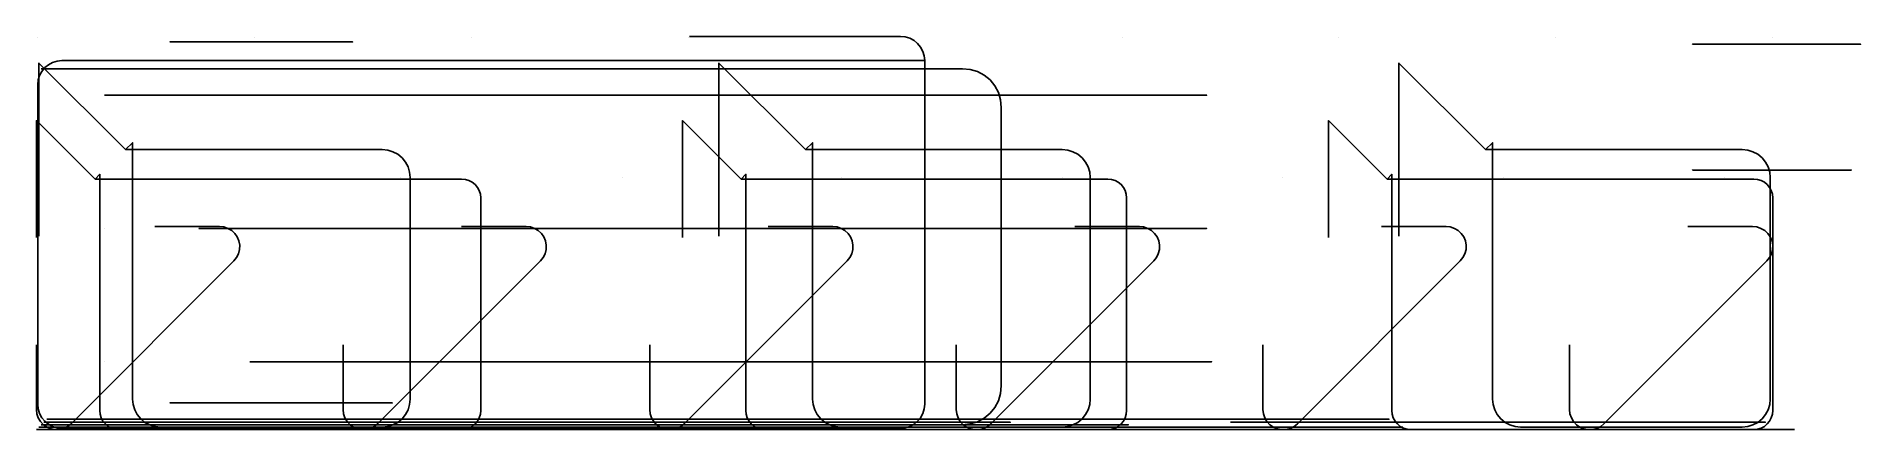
# Model space of a CAD drawing. Header units: metres. Extents: x 34 to 1538, y 34 to 358.
import ezdxf

# ---------------------------------------------------------------- set-up
doc = ezdxf.new("R2010")
doc.units = ezdxf.units.M
for name, color, linetype in [('RBAR-T10-P', 2, 'Continuous'), ('RBAR-T12-F', 3, 'Continuous'), ('RBAR-T12-F1', 3, 'Continuous'), ('RBAR-T12-H', 3, 'Continuous'), ('RBAR-T16-I', 4, 'Continuous'), ('RBAR-T16-J', 4, 'Continuous'), ('RBAR-T16-J1', 4, 'Continuous'), ('RBAR-T16-J2', 4, 'Continuous'), ('RBAR-T16-J3', 4, 'Continuous'), ('RBAR-T16-K', 4, 'Continuous'), ('RBAR-T16-Q', 4, 'Continuous'), ('RBAR-T16-Q1', 4, 'Continuous'), ('RBAR-T16-Q2', 4, 'Continuous'), ('RBAR-T16-Q3', 4, 'Continuous'), ('RBAR-T16-Q4', 4, 'Continuous'), ('RBAR-T20-L', 5, 'Continuous'), ('RBAR-T20-M', 5, 'Continuous'), ('RBAR-T20-M1', 5, 'Continuous'), ('RBAR-T25-N', 6, 'Continuous'), ('RBAR-T8-A', 1, 'Continuous'), ('RBAR-T8-A1', 1, 'Continuous'), ('RBAR-T8-A2', 1, 'Continuous'), ('RBAR-T8-A3', 1, 'Continuous'), ('RBAR-T8-A4', 1, 'Continuous'), ('RBAR-T8-B', 1, 'Continuous'), ('RBAR-T8-B1', 1, 'Continuous'), ('RBAR-T8-B2', 1, 'Continuous'), ('RBAR-T8-C', 1, 'Continuous'), ('RBAR-T8-D', 1, 'Continuous'), ('RBAR-T8-E', 1, 'Continuous')]:
    doc.layers.add(name, color=color, linetype=linetype)

msp = doc.modelspace()

# ---------------------------------------------------------------- linework, layer by layer
at = {"layer": 'RBAR-T10-P'}
for points in [[(572.5, 358.5, 361.1), (746.7, 358.5, 361.1), (750.6, 358.1, 361.1), (754.3, 357, 361.1), (757.8, 355.1, 361.1), (760.8, 352.7, 361.1), (763.2, 349.6, 361.1), (765.1, 346.2, 361.1), (766.2, 342.5, 361.1), (766.6, 338.6, 361.1), (766.6, 54.9, 361.1), (766.2, 51, 361.1), (765.1, 47.3, 361.1), (763.2, 43.8, 361.1), (760.8, 40.8, 361.1), (757.8, 38.4, 361.1), (754.3, 36.5, 361.1), (750.6, 35.4, 361.1), (746.7, 35, 361.1), (54.9, 35, 361.1), (51, 35.4, 361.1), (47.3, 36.5, 361.1), (43.8, 38.4, 361.1), (40.8, 40.8, 361.1), (38.4, 43.8, 361.1), (36.5, 47.3, 361.1), (35.4, 51, 361.1), (35, 54.9, 361.1), (35, 318.7, 361.1), (35.4, 322.6, 361.1), (36.5, 326.3, 361.1), (38.4, 329.7, 361.1), (40.8, 332.8, 361.1), (43.8, 335.2, 361.1), (47.3, 337.1, 361.1), (51, 338.2, 361.1), (54.9, 338.6, 361.1), (766.6, 338.6, 361.1)], [(572.5, 358.5, 1083.2), (746.7, 358.5, 1083.2), (750.6, 358.1, 1083.2), (754.3, 357, 1083.2), (757.8, 355.1, 1083.2), (760.8, 352.7, 1083.2), (763.2, 349.6, 1083.2), (765.1, 346.2, 1083.2), (766.2, 342.5, 1083.2), (766.6, 338.6, 1083.2), (766.6, 54.9, 1083.2), (766.2, 51, 1083.2), (765.1, 47.3, 1083.2), (763.2, 43.8, 1083.2), (760.8, 40.8, 1083.2), (757.8, 38.4, 1083.2), (754.3, 36.5, 1083.2), (750.6, 35.4, 1083.2), (746.7, 35, 1083.2), (54.9, 35, 1083.2), (51, 35.4, 1083.2), (47.3, 36.5, 1083.2), (43.8, 38.4, 1083.2), (40.8, 40.8, 1083.2), (38.4, 43.8, 1083.2), (36.5, 47.3, 1083.2), (35.4, 51, 1083.2), (35, 54.9, 1083.2), (35, 318.7, 1083.2), (35.4, 322.6, 1083.2), (36.5, 326.3, 1083.2), (38.4, 329.7, 1083.2), (40.8, 332.8, 1083.2), (43.8, 335.2, 1083.2), (47.3, 337.1, 1083.2), (51, 338.2, 1083.2), (54.9, 338.6, 1083.2), (766.6, 338.6, 1083.2)], [(572.5, 358.5, 1805.4), (746.7, 358.5, 1805.4), (750.6, 358.1, 1805.4), (754.3, 357, 1805.4), (757.8, 355.1, 1805.4), (760.8, 352.7, 1805.4), (763.2, 349.6, 1805.4), (765.1, 346.2, 1805.4), (766.2, 342.5, 1805.4), (766.6, 338.6, 1805.4), (766.6, 54.9, 1805.4), (766.2, 51, 1805.4), (765.1, 47.3, 1805.4), (763.2, 43.8, 1805.4), (760.8, 40.8, 1805.4), (757.8, 38.4, 1805.4), (754.3, 36.5, 1805.4), (750.6, 35.4, 1805.4), (746.7, 35, 1805.4), (54.9, 35, 1805.4), (51, 35.4, 1805.4), (47.3, 36.5, 1805.4), (43.8, 38.4, 1805.4), (40.8, 40.8, 1805.4), (38.4, 43.8, 1805.4), (36.5, 47.3, 1805.4), (35.4, 51, 1805.4), (35, 54.9, 1805.4), (35, 318.7, 1805.4), (35.4, 322.6, 1805.4), (36.5, 326.3, 1805.4), (38.4, 329.7, 1805.4), (40.8, 332.8, 1805.4), (43.8, 335.2, 1805.4), (47.3, 337.1, 1805.4), (51, 338.2, 1805.4), (54.9, 338.6, 1805.4), (766.6, 338.6, 1805.4)], [(572.5, 358.5, 2527.5), (746.7, 358.5, 2527.5), (750.6, 358.1, 2527.5), (754.3, 357, 2527.5), (757.8, 355.1, 2527.5), (760.8, 352.7, 2527.5), (763.2, 349.6, 2527.5), (765.1, 346.2, 2527.5), (766.2, 342.5, 2527.5), (766.6, 338.6, 2527.5), (766.6, 54.9, 2527.5), (766.2, 51, 2527.5), (765.1, 47.3, 2527.5), (763.2, 43.8, 2527.5), (760.8, 40.8, 2527.5), (757.8, 38.4, 2527.5), (754.3, 36.5, 2527.5), (750.6, 35.4, 2527.5), (746.7, 35, 2527.5), (54.9, 35, 2527.5), (51, 35.4, 2527.5), (47.3, 36.5, 2527.5), (43.8, 38.4, 2527.5), (40.8, 40.8, 2527.5), (38.4, 43.8, 2527.5), (36.5, 47.3, 2527.5), (35.4, 51, 2527.5), (35, 54.9, 2527.5), (35, 318.7, 2527.5), (35.4, 322.6, 2527.5), (36.5, 326.3, 2527.5), (38.4, 329.7, 2527.5), (40.8, 332.8, 2527.5), (43.8, 335.2, 2527.5), (47.3, 337.1, 2527.5), (51, 338.2, 2527.5), (54.9, 338.6, 2527.5), (766.6, 338.6, 2527.5)], [(572.5, 358.5, 3249.6), (746.7, 358.5, 3249.6), (750.6, 358.1, 3249.6), (754.3, 357, 3249.6), (757.8, 355.1, 3249.6), (760.8, 352.7, 3249.6), (763.2, 349.6, 3249.6), (765.1, 346.2, 3249.6), (766.2, 342.5, 3249.6), (766.6, 338.6, 3249.6), (766.6, 54.9, 3249.6), (766.2, 51, 3249.6), (765.1, 47.3, 3249.6), (763.2, 43.8, 3249.6), (760.8, 40.8, 3249.6), (757.8, 38.4, 3249.6), (754.3, 36.5, 3249.6), (750.6, 35.4, 3249.6), (746.7, 35, 3249.6), (54.9, 35, 3249.6), (51, 35.4, 3249.6), (47.3, 36.5, 3249.6), (43.8, 38.4, 3249.6), (40.8, 40.8, 3249.6), (38.4, 43.8, 3249.6), (36.5, 47.3, 3249.6), (35.4, 51, 3249.6), (35, 54.9, 3249.6), (35, 318.7, 3249.6), (35.4, 322.6, 3249.6), (36.5, 326.3, 3249.6), (38.4, 329.7, 3249.6), (40.8, 332.8, 3249.6), (43.8, 335.2, 3249.6), (47.3, 337.1, 3249.6), (51, 338.2, 3249.6), (54.9, 338.6, 3249.6), (766.6, 338.6, 3249.6)], [(572.5, 358.5, 3971.8), (746.7, 358.5, 3971.8), (750.6, 358.1, 3971.8), (754.3, 357, 3971.8), (757.8, 355.1, 3971.8), (760.8, 352.7, 3971.8), (763.2, 349.6, 3971.8), (765.1, 346.2, 3971.8), (766.2, 342.5, 3971.8), (766.6, 338.6, 3971.8), (766.6, 54.9, 3971.8), (766.2, 51, 3971.8), (765.1, 47.3, 3971.8), (763.2, 43.8, 3971.8), (760.8, 40.8, 3971.8), (757.8, 38.4, 3971.8), (754.3, 36.5, 3971.8), (750.6, 35.4, 3971.8), (746.7, 35, 3971.8), (54.9, 35, 3971.8), (51, 35.4, 3971.8), (47.3, 36.5, 3971.8), (43.8, 38.4, 3971.8), (40.8, 40.8, 3971.8), (38.4, 43.8, 3971.8), (36.5, 47.3, 3971.8), (35.4, 51, 3971.8), (35, 54.9, 3971.8), (35, 318.7, 3971.8), (35.4, 322.6, 3971.8), (36.5, 326.3, 3971.8), (38.4, 329.7, 3971.8), (40.8, 332.8, 3971.8), (43.8, 335.2, 3971.8), (47.3, 337.1, 3971.8), (51, 338.2, 3971.8), (54.9, 338.6, 3971.8), (766.6, 338.6, 3971.8)], [(572.5, 358.5, 4693.9), (746.7, 358.5, 4693.9), (750.6, 358.1, 4693.9), (754.3, 357, 4693.9), (757.8, 355.1, 4693.9), (760.8, 352.7, 4693.9), (763.2, 349.6, 4693.9), (765.1, 346.2, 4693.9), (766.2, 342.5, 4693.9), (766.6, 338.6, 4693.9), (766.6, 54.9, 4693.9), (766.2, 51, 4693.9), (765.1, 47.3, 4693.9), (763.2, 43.8, 4693.9), (760.8, 40.8, 4693.9), (757.8, 38.4, 4693.9), (754.3, 36.5, 4693.9), (750.6, 35.4, 4693.9), (746.7, 35, 4693.9), (54.9, 35, 4693.9), (51, 35.4, 4693.9), (47.3, 36.5, 4693.9), (43.8, 38.4, 4693.9), (40.8, 40.8, 4693.9), (38.4, 43.8, 4693.9), (36.5, 47.3, 4693.9), (35.4, 51, 4693.9), (35, 54.9, 4693.9), (35, 318.7, 4693.9), (35.4, 322.6, 4693.9), (36.5, 326.3, 4693.9), (38.4, 329.7, 4693.9), (40.8, 332.8, 4693.9), (43.8, 335.2, 4693.9), (47.3, 337.1, 4693.9), (51, 338.2, 4693.9), (54.9, 338.6, 4693.9), (766.6, 338.6, 4693.9)]]:
    msp.add_polyline3d(points, dxfattribs=at)
at = {"layer": 'RBAR-T12-F'}
msp.add_polyline3d([(36, 36, 2527.5), (1111, 36, 2527.5)], dxfattribs=at)
at = {"layer": 'RBAR-T12-F1'}
for points in [[(36, 36, 842.5), (1161, 36, 842.5)], [(36, 36, 2527.5), (1161, 36, 2527.5)], [(36, 36, 4212.5), (1161, 36, 4212.5)]]:
    msp.add_polyline3d(points, dxfattribs=at)
at = {"layer": 'RBAR-T12-H'}
for points in [[(107.5, 265.1, 2377.5), (319.2, 265.1, 2377.5), (323.7, 264.6, 2377.5), (328, 263.3, 2377.5), (332, 261.2, 2377.5), (335.5, 258.3, 2377.5), (338.4, 254.8, 2377.5), (340.5, 250.8, 2377.5), (341.8, 246.5, 2377.5), (342.3, 242, 2377.5), (342.3, 59.1, 2377.5), (341.8, 54.6, 2377.5), (340.5, 50.3, 2377.5), (338.4, 46.3, 2377.5), (335.5, 42.8, 2377.5), (332, 39.9, 2377.5), (328, 37.8, 2377.5), (323.7, 36.4, 2377.5), (319.2, 36, 2377.5), (136.3, 36, 2377.5), (131.8, 36.4, 2377.5), (127.5, 37.8, 2377.5), (123.5, 39.9, 2377.5), (120, 42.8, 2377.5), (117.1, 46.3, 2377.5), (115, 50.3, 2377.5), (113.7, 54.6, 2377.5), (113.2, 59.1, 2377.5), (113.2, 270.8, 2377.5), (107.5, 265.1, 2377.5), (36, 336.5, 2377.5), (36, 193.6, 2377.5)], [(107.5, 265.1, 2477.5), (319.2, 265.1, 2477.5), (323.7, 264.6, 2477.5), (328, 263.3, 2477.5), (332, 261.2, 2477.5), (335.5, 258.3, 2477.5), (338.4, 254.8, 2477.5), (340.5, 250.8, 2477.5), (341.8, 246.5, 2477.5), (342.3, 242, 2477.5), (342.3, 59.1, 2477.5), (341.8, 54.6, 2477.5), (340.5, 50.3, 2477.5), (338.4, 46.3, 2477.5), (335.5, 42.8, 2477.5), (332, 39.9, 2477.5), (328, 37.8, 2477.5), (323.7, 36.4, 2477.5), (319.2, 36, 2477.5), (136.3, 36, 2477.5), (131.8, 36.4, 2477.5), (127.5, 37.8, 2477.5), (123.5, 39.9, 2477.5), (120, 42.8, 2477.5), (117.1, 46.3, 2477.5), (115, 50.3, 2477.5), (113.7, 54.6, 2477.5), (113.2, 59.1, 2477.5), (113.2, 270.8, 2477.5), (107.5, 265.1, 2477.5), (36, 336.5, 2477.5), (36, 193.6, 2477.5)], [(107.5, 265.1, 2577.5), (319.2, 265.1, 2577.5), (323.7, 264.6, 2577.5), (328, 263.3, 2577.5), (332, 261.2, 2577.5), (335.5, 258.3, 2577.5), (338.4, 254.8, 2577.5), (340.5, 250.8, 2577.5), (341.8, 246.5, 2577.5), (342.3, 242, 2577.5), (342.3, 59.1, 2577.5), (341.8, 54.6, 2577.5), (340.5, 50.3, 2577.5), (338.4, 46.3, 2577.5), (335.5, 42.8, 2577.5), (332, 39.9, 2577.5), (328, 37.8, 2577.5), (323.7, 36.4, 2577.5), (319.2, 36, 2577.5), (136.3, 36, 2577.5), (131.8, 36.4, 2577.5), (127.5, 37.8, 2577.5), (123.5, 39.9, 2577.5), (120, 42.8, 2577.5), (117.1, 46.3, 2577.5), (115, 50.3, 2577.5), (113.7, 54.6, 2577.5), (113.2, 59.1, 2577.5), (113.2, 270.8, 2577.5), (107.5, 265.1, 2577.5), (36, 336.5, 2577.5), (36, 193.6, 2577.5)], [(107.5, 265.1, 2677.5), (319.2, 265.1, 2677.5), (323.7, 264.6, 2677.5), (328, 263.3, 2677.5), (332, 261.2, 2677.5), (335.5, 258.3, 2677.5), (338.4, 254.8, 2677.5), (340.5, 250.8, 2677.5), (341.8, 246.5, 2677.5), (342.3, 242, 2677.5), (342.3, 59.1, 2677.5), (341.8, 54.6, 2677.5), (340.5, 50.3, 2677.5), (338.4, 46.3, 2677.5), (335.5, 42.8, 2677.5), (332, 39.9, 2677.5), (328, 37.8, 2677.5), (323.7, 36.4, 2677.5), (319.2, 36, 2677.5), (136.3, 36, 2677.5), (131.8, 36.4, 2677.5), (127.5, 37.8, 2677.5), (123.5, 39.9, 2677.5), (120, 42.8, 2677.5), (117.1, 46.3, 2677.5), (115, 50.3, 2677.5), (113.7, 54.6, 2677.5), (113.2, 59.1, 2677.5), (113.2, 270.8, 2677.5), (107.5, 265.1, 2677.5), (36, 336.5, 2677.5), (36, 193.6, 2677.5)], [(668.4, 265.1, 2377.5), (880.1, 265.1, 2377.5), (884.6, 264.6, 2377.5), (888.9, 263.3, 2377.5), (892.9, 261.2, 2377.5), (896.4, 258.3, 2377.5), (899.3, 254.8, 2377.5), (901.4, 250.8, 2377.5), (902.8, 246.5, 2377.5), (903.2, 242, 2377.5), (903.2, 59.1, 2377.5), (902.8, 54.6, 2377.5), (901.4, 50.3, 2377.5), (899.3, 46.3, 2377.5), (896.4, 42.8, 2377.5), (892.9, 39.9, 2377.5), (888.9, 37.8, 2377.5), (884.6, 36.4, 2377.5), (880.1, 36, 2377.5), (697.2, 36, 2377.5), (692.7, 36.4, 2377.5), (688.4, 37.8, 2377.5), (684.4, 39.9, 2377.5), (680.9, 42.8, 2377.5), (678, 46.3, 2377.5), (675.9, 50.3, 2377.5), (674.6, 54.6, 2377.5), (674.1, 59.1, 2377.5), (674.1, 270.8, 2377.5), (668.4, 265.1, 2377.5), (596.9, 336.5, 2377.5), (596.9, 193.6, 2377.5)], [(668.4, 265.1, 2477.5), (880.1, 265.1, 2477.5), (884.6, 264.6, 2477.5), (888.9, 263.3, 2477.5), (892.9, 261.2, 2477.5), (896.4, 258.3, 2477.5), (899.3, 254.8, 2477.5), (901.4, 250.8, 2477.5), (902.8, 246.5, 2477.5), (903.2, 242, 2477.5), (903.2, 59.1, 2477.5), (902.8, 54.6, 2477.5), (901.4, 50.3, 2477.5), (899.3, 46.3, 2477.5), (896.4, 42.8, 2477.5), (892.9, 39.9, 2477.5), (888.9, 37.8, 2477.5), (884.6, 36.4, 2477.5), (880.1, 36, 2477.5), (697.2, 36, 2477.5), (692.7, 36.4, 2477.5), (688.4, 37.8, 2477.5), (684.4, 39.9, 2477.5), (680.9, 42.8, 2477.5), (678, 46.3, 2477.5), (675.9, 50.3, 2477.5), (674.6, 54.6, 2477.5), (674.1, 59.1, 2477.5), (674.1, 270.8, 2477.5), (668.4, 265.1, 2477.5), (596.9, 336.5, 2477.5), (596.9, 193.6, 2477.5)], [(668.4, 265.1, 2577.5), (880.1, 265.1, 2577.5), (884.6, 264.6, 2577.5), (888.9, 263.3, 2577.5), (892.9, 261.2, 2577.5), (896.4, 258.3, 2577.5), (899.3, 254.8, 2577.5), (901.4, 250.8, 2577.5), (902.8, 246.5, 2577.5), (903.2, 242, 2577.5), (903.2, 59.1, 2577.5), (902.8, 54.6, 2577.5), (901.4, 50.3, 2577.5), (899.3, 46.3, 2577.5), (896.4, 42.8, 2577.5), (892.9, 39.9, 2577.5), (888.9, 37.8, 2577.5), (884.6, 36.4, 2577.5), (880.1, 36, 2577.5), (697.2, 36, 2577.5), (692.7, 36.4, 2577.5), (688.4, 37.8, 2577.5), (684.4, 39.9, 2577.5), (680.9, 42.8, 2577.5), (678, 46.3, 2577.5), (675.9, 50.3, 2577.5), (674.6, 54.6, 2577.5), (674.1, 59.1, 2577.5), (674.1, 270.8, 2577.5), (668.4, 265.1, 2577.5), (596.9, 336.5, 2577.5), (596.9, 193.6, 2577.5)], [(668.4, 265.1, 2677.5), (880.1, 265.1, 2677.5), (884.6, 264.6, 2677.5), (888.9, 263.3, 2677.5), (892.9, 261.2, 2677.5), (896.4, 258.3, 2677.5), (899.3, 254.8, 2677.5), (901.4, 250.8, 2677.5), (902.8, 246.5, 2677.5), (903.2, 242, 2677.5), (903.2, 59.1, 2677.5), (902.8, 54.6, 2677.5), (901.4, 50.3, 2677.5), (899.3, 46.3, 2677.5), (896.4, 42.8, 2677.5), (892.9, 39.9, 2677.5), (888.9, 37.8, 2677.5), (884.6, 36.4, 2677.5), (880.1, 36, 2677.5), (697.2, 36, 2677.5), (692.7, 36.4, 2677.5), (688.4, 37.8, 2677.5), (684.4, 39.9, 2677.5), (680.9, 42.8, 2677.5), (678, 46.3, 2677.5), (675.9, 50.3, 2677.5), (674.6, 54.6, 2677.5), (674.1, 59.1, 2677.5), (674.1, 270.8, 2677.5), (668.4, 265.1, 2677.5), (596.9, 336.5, 2677.5), (596.9, 193.6, 2677.5)], [(1229.3, 265.1, 2427.5), (1441, 265.1, 2427.5), (1445.5, 264.6, 2427.5), (1449.8, 263.3, 2427.5), (1453.8, 261.2, 2427.5), (1457.3, 258.3, 2427.5), (1460.2, 254.8, 2427.5), (1462.3, 250.8, 2427.5), (1463.7, 246.5, 2427.5), (1464.1, 242, 2427.5), (1464.1, 59.1, 2427.5), (1463.7, 54.6, 2427.5), (1462.3, 50.3, 2427.5), (1460.2, 46.3, 2427.5), (1457.3, 42.8, 2427.5), (1453.8, 39.9, 2427.5), (1449.8, 37.8, 2427.5), (1445.5, 36.4, 2427.5), (1441, 36, 2427.5), (1258.1, 36, 2427.5), (1253.6, 36.4, 2427.5), (1249.3, 37.8, 2427.5), (1245.3, 39.9, 2427.5), (1241.8, 42.8, 2427.5), (1238.9, 46.3, 2427.5), (1236.8, 50.3, 2427.5), (1235.5, 54.6, 2427.5), (1235, 59.1, 2427.5), (1235, 270.8, 2427.5), (1229.3, 265.1, 2427.5), (1157.8, 336.5, 2427.5), (1157.8, 193.6, 2427.5)], [(1229.3, 265.1, 2527.5), (1441, 265.1, 2527.5), (1445.5, 264.6, 2527.5), (1449.8, 263.3, 2527.5), (1453.8, 261.2, 2527.5), (1457.3, 258.3, 2527.5), (1460.2, 254.8, 2527.5), (1462.3, 250.8, 2527.5), (1463.7, 246.5, 2527.5), (1464.1, 242, 2527.5), (1464.1, 59.1, 2527.5), (1463.7, 54.6, 2527.5), (1462.3, 50.3, 2527.5), (1460.2, 46.3, 2527.5), (1457.3, 42.8, 2527.5), (1453.8, 39.9, 2527.5), (1449.8, 37.8, 2527.5), (1445.5, 36.4, 2527.5), (1441, 36, 2527.5), (1258.1, 36, 2527.5), (1253.6, 36.4, 2527.5), (1249.3, 37.8, 2527.5), (1245.3, 39.9, 2527.5), (1241.8, 42.8, 2527.5), (1238.9, 46.3, 2527.5), (1236.8, 50.3, 2527.5), (1235.5, 54.6, 2527.5), (1235, 59.1, 2527.5), (1235, 270.8, 2527.5), (1229.3, 265.1, 2527.5), (1157.8, 336.5, 2527.5), (1157.8, 193.6, 2527.5)], [(1229.3, 265.1, 2627.5), (1441, 265.1, 2627.5), (1445.5, 264.6, 2627.5), (1449.8, 263.3, 2627.5), (1453.8, 261.2, 2627.5), (1457.3, 258.3, 2627.5), (1460.2, 254.8, 2627.5), (1462.3, 250.8, 2627.5), (1463.7, 246.5, 2627.5), (1464.1, 242, 2627.5), (1464.1, 59.1, 2627.5), (1463.7, 54.6, 2627.5), (1462.3, 50.3, 2627.5), (1460.2, 46.3, 2627.5), (1457.3, 42.8, 2627.5), (1453.8, 39.9, 2627.5), (1449.8, 37.8, 2627.5), (1445.5, 36.4, 2627.5), (1441, 36, 2627.5), (1258.1, 36, 2627.5), (1253.6, 36.4, 2627.5), (1249.3, 37.8, 2627.5), (1245.3, 39.9, 2627.5), (1241.8, 42.8, 2627.5), (1238.9, 46.3, 2627.5), (1236.8, 50.3, 2627.5), (1235.5, 54.6, 2627.5), (1235, 59.1, 2627.5), (1235, 270.8, 2627.5), (1229.3, 265.1, 2627.5), (1157.8, 336.5, 2627.5), (1157.8, 193.6, 2627.5)]]:
    msp.add_polyline3d(points, dxfattribs=at)
at = {"layer": 'RBAR-T16-I'}
for points in [[(90.1, 200, 38), (90.1, 200, 5038)], [(89.9, 90, 38), (89.9, 90, 5038)]]:
    msp.add_polyline3d(points, dxfattribs=at)
at = {"layer": 'RBAR-T16-J'}
for points in [[(138.5, 38, 842.5), (902.5, 38, 842.5), (908.8, 38, 843.1), (914.8, 38, 844.9), (920.4, 38, 847.9), (925.2, 38, 851.9), (929.2, 38, 856.8), (932.2, 38, 862.4), (934, 38, 868.4), (934.7, 38, 874.7), (934.7, 38, 995.3), (934, 38, 1001.6), (932.2, 38, 1007.6), (929.2, 38, 1013.2), (925.2, 38, 1018), (920.4, 38, 1022), (914.8, 38, 1025), (908.8, 38, 1026.8), (902.5, 38, 1027.5), (38, 38, 1027.5)], [(138.5, 38, 2527.5), (902.5, 38, 2527.5), (908.8, 38, 2528.1), (914.8, 38, 2529.9), (920.4, 38, 2532.9), (925.2, 38, 2536.9), (929.2, 38, 2541.8), (932.2, 38, 2547.4), (934, 38, 2553.4), (934.7, 38, 2559.7), (934.7, 38, 2680.3), (934, 38, 2686.6), (932.2, 38, 2692.6), (929.2, 38, 2698.2), (925.2, 38, 2703), (920.4, 38, 2707), (914.8, 38, 2710), (908.8, 38, 2711.8), (902.5, 38, 2712.5), (38, 38, 2712.5)], [(138.5, 38, 4212.5), (902.5, 38, 4212.5), (908.8, 38, 4213.1), (914.8, 38, 4214.9), (920.4, 38, 4217.9), (925.2, 38, 4221.9), (929.2, 38, 4226.8), (932.2, 38, 4232.4), (934, 38, 4238.4), (934.7, 38, 4244.7), (934.7, 38, 4365.3), (934, 38, 4371.6), (932.2, 38, 4377.6), (929.2, 38, 4383.2), (925.2, 38, 4388), (920.4, 38, 4392), (914.8, 38, 4395), (908.8, 38, 4396.8), (902.5, 38, 4397.5), (38, 38, 4397.5)]]:
    msp.add_polyline3d(points, dxfattribs=at)
at = {"layer": 'RBAR-T16-J1'}
for points in [[(38, 38, 1263.8), (797.8, 38, 1263.8), (804.1, 38.6, 1263.8), (810.1, 40.4, 1263.8), (815.6, 43.4, 1263.8), (820.5, 47.4, 1263.8), (824.4, 52.2, 1263.8), (827.4, 57.8, 1263.8), (829.2, 63.8, 1263.8), (829.8, 70, 1263.8), (829.8, 299.9, 1263.8), (829.2, 306.2, 1263.8), (827.4, 312.2, 1263.8), (824.4, 317.7, 1263.8), (820.5, 322.6, 1263.8), (815.6, 326.5, 1263.8), (810.1, 329.5, 1263.8), (804.1, 331.3, 1263.8), (797.8, 331.9, 1263.8), (38, 331.9, 1263.8)], [(38, 38, 3791.2), (797.8, 38, 3791.2), (804.1, 38.6, 3791.2), (810.1, 40.4, 3791.2), (815.6, 43.4, 3791.2), (820.5, 47.4, 3791.2), (824.4, 52.2, 3791.2), (827.4, 57.8, 3791.2), (829.2, 63.8, 3791.2), (829.8, 70, 3791.2), (829.8, 299.9, 3791.2), (829.2, 306.2, 3791.2), (827.4, 312.2, 3791.2), (824.4, 317.7, 3791.2), (820.5, 322.6, 3791.2), (815.6, 326.5, 3791.2), (810.1, 329.5, 3791.2), (804.1, 331.3, 3791.2), (797.8, 331.9, 3791.2), (38, 331.9, 3791.2)]]:
    msp.add_polyline3d(points, dxfattribs=at)
at = {"layer": 'RBAR-T16-J2'}
for points in [[(90.1, 310, 1263.8), (851.4, 310, 1263.8), (857.7, 310, 1264.4), (863.7, 310, 1266.2), (869.3, 310, 1269.2), (874.1, 310, 1273.1), (878.1, 310, 1278), (881.1, 310, 1283.5), (882.9, 310, 1289.6), (883.5, 310, 1295.8), (883.5, 310, 2297.6), (882.9, 310, 2303.8), (881.1, 310, 2309.8), (878.1, 310, 2315.4), (874.1, 310, 2320.2), (869.3, 310, 2324.2), (863.7, 310, 2327.2), (857.7, 310, 2329), (851.4, 310, 2329.6), (90.1, 310, 2329.6)], [(209.9, 90, 3791.2), (971.2, 90, 3791.2), (977.5, 90, 3791.9), (983.5, 90, 3793.7), (989.1, 90, 3796.7), (993.9, 90, 3800.6), (997.9, 90, 3805.5), (1000.9, 90, 3811), (1002.7, 90, 3817.1), (1003.3, 90, 3823.3), (1003.3, 90, 4825.1), (1002.7, 90, 4831.3), (1000.9, 90, 4837.3), (997.9, 90, 4842.9), (993.9, 90, 4847.7), (989.1, 90, 4851.7), (983.5, 90, 4854.7), (977.5, 90, 4856.5), (971.2, 90, 4857.1), (209.9, 90, 4857.1)]]:
    msp.add_polyline3d(points, dxfattribs=at)
at = {"layer": 'RBAR-T16-J3'}
for points in [[(210.1, 309.9, 3705.8), (967.4, 309.9, 3705.8), (973.6, 309.9, 3706.4), (979.6, 309.9, 3708.3), (985.1, 309.9, 3711.2), (989.9, 309.9, 3715.2), (993.9, 309.9, 3720), (996.9, 309.9, 3725.5), (998.7, 309.9, 3731.5), (999.3, 309.9, 3737.7), (999.3, 309.9, 5023.1), (998.7, 309.9, 5029.3), (996.9, 309.9, 5035.3), (993.9, 309.9, 5040.8), (989.9, 309.9, 5045.7), (985.1, 309.9, 5049.6), (979.6, 309.9, 5052.6), (973.6, 309.9, 5054.4), (967.4, 309.9, 5055), (210.1, 309.9, 5055)], [(209.9, 200, 1263.8), (967.2, 200, 1263.8), (973.4, 200, 1264.4), (979.4, 200, 1266.2), (984.9, 200, 1269.1), (989.7, 200, 1273.1), (993.7, 200, 1277.9), (996.7, 200, 1283.4), (998.5, 200, 1289.4), (999.1, 200, 1295.6), (999.1, 200, 2581), (998.5, 200, 2587.3), (996.7, 200, 2593.2), (993.7, 200, 2598.8), (989.7, 200, 2603.6), (984.9, 200, 2607.6), (979.4, 200, 2610.5), (973.4, 200, 2612.3), (967.2, 200, 2612.9), (209.9, 200, 2612.9)]]:
    msp.add_polyline3d(points, dxfattribs=at)
at = {"layer": 'RBAR-T16-K'}
for points in [[(38, 38, 1901.9), (799.8, 38, 1901.9), (806, 38, 1901.2), (812.1, 38, 1899.4), (817.6, 38, 1896.5), (822.5, 38, 1892.5), (826.5, 38, 1887.6), (829.4, 38, 1882.1), (831.2, 38, 1876), (831.9, 38, 1869.8), (831.9, 38, 631.9)], [(38, 38, 3165.6), (799.8, 38, 3165.6), (806, 38, 3165), (812.1, 38, 3163.2), (817.6, 38, 3160.2), (822.5, 38, 3156.2), (826.5, 38, 3151.4), (829.4, 38, 3145.8), (831.2, 38, 3139.8), (831.9, 38, 3133.5), (831.9, 38, 1895.6)], [(38, 38, 4429.4), (799.8, 38, 4429.4), (806, 38, 4428.7), (812.1, 38, 4426.9), (817.6, 38, 4424), (822.5, 38, 4420), (826.5, 38, 4415.1), (829.4, 38, 4409.6), (831.2, 38, 4403.5), (831.9, 38, 4397.3), (831.9, 38, 3159.4)], [(38, 38, 5055), (799.8, 38, 5055), (806, 38, 5054.4), (812.1, 38, 5052.6), (817.6, 38, 5049.6), (822.5, 38, 5045.6), (826.5, 38, 5040.7), (829.4, 38, 5035.2), (831.2, 38, 5029.2), (831.9, 38, 5022.9), (831.9, 38, 3785)]]:
    msp.add_polyline3d(points, dxfattribs=at)
at = {"layer": 'RBAR-T16-Q'}
msp.add_polyline3d([(1399.8, 248.2, 38), (1399.8, 248.2, 964.7), (1400, 248.2, 968), (1400.5, 248.2, 971.2), (1401.3, 248.2, 974.3), (1529.4, 248.2, 1380.6), (1530.2, 248.2, 1383.7), (1530.7, 248.2, 1387), (1530.9, 248.2, 1390.2), (1530.9, 248.2, 4060), (1530.7, 248.2, 4063.3), (1530.2, 248.2, 4066.5), (1529.4, 248.2, 4069.7), (1473.6, 248.2, 4246.6), (1472.8, 248.2, 4249.8), (1472.3, 248.2, 4253), (1472.1, 248.2, 4256.3), (1472.1, 248.2, 5859.1)], dxfattribs=at)
at = {"layer": 'RBAR-T16-Q1'}
msp.add_polyline3d([(1399.8, 352, 38), (1399.8, 352, 940.4), (1400, 352, 943.7), (1400.5, 352, 946.9), (1401.3, 352, 950.1), (1537, 352, 1380.6), (1537.8, 352, 1383.7), (1538.3, 352, 1387), (1538.5, 352, 1390.2), (1538.5, 352, 4062.3), (1538.3, 352, 4065.6), (1537.8, 352, 4068.8), (1537, 352, 4072), (1481.2, 352, 4249.1), (1480.4, 352, 4252.2), (1479.9, 352, 4255.4), (1479.7, 352, 4258.7), (1479.7, 352, 5857.9)], dxfattribs=at)
at = {"layer": 'RBAR-T16-Q2'}
msp.add_polyline3d([(144.1, 56, 38), (144.1, 56, 964.7), (144.3, 56, 968), (144.8, 56, 971.2), (145.6, 56, 974.3), (291.7, 56, 1437.9), (292.6, 56, 1441.1), (293.1, 56, 1444.3), (293.2, 56, 1447.5), (293.2, 56, 4002.1), (293.1, 56, 4005.4), (292.6, 56, 4008.6), (291.7, 56, 4011.8), (219.4, 56, 4241.3), (218.6, 56, 4244.4), (218.1, 56, 4247.7), (217.9, 56, 4250.9), (217.9, 56, 5853.8)], dxfattribs=at)
at = {"layer": 'RBAR-T16-Q3'}
msp.add_polyline3d([(144.1, 354, 38), (144.1, 354, 964.7), (144.3, 354, 968), (144.8, 354, 971.2), (145.6, 354, 974.3), (293.3, 354, 1442.7), (294.1, 354, 1445.8), (294.6, 354, 1449.1), (294.7, 354, 1452.3), (294.7, 354, 3996.9), (294.6, 354, 4000.2), (294.1, 354, 4003.4), (293.3, 354, 4006.5), (219.4, 354, 4240.8), (218.6, 354, 4244), (218.1, 354, 4247.2), (217.9, 354, 4250.5), (217.9, 354, 5853.3)], dxfattribs=at)
at = {"layer": 'RBAR-T16-Q4'}
for points in [[(168, 200, 38), (168, 200, 964.7), (168.2, 200, 968), (168.7, 200, 971.2), (169.5, 200, 974.3), (323.2, 200, 1461.8), (324, 200, 1464.9), (324.5, 200, 1468.2), (324.7, 200, 1471.4), (324.7, 200, 3975.9), (324.5, 200, 3979.2), (324, 200, 3982.4), (323.2, 200, 3985.6), (243.3, 200, 4239), (242.5, 200, 4242.1), (242, 200, 4245.3), (241.8, 200, 4248.6), (241.8, 200, 5851.5)], [(170.8, 56, -796.5), (170.8, 56, 130.2), (171, 56, 133.5), (171.5, 56, 136.7), (172.3, 56, 139.9), (326, 56, 627.3), (326.8, 56, 630.5), (327.3, 56, 633.7), (327.5, 56, 637), (327.5, 56, 3141.5), (327.3, 56, 3144.7), (326.8, 56, 3148), (326, 56, 3151.1), (246.1, 56, 3404.5), (245.3, 56, 3407.7), (244.8, 56, 3410.9), (244.6, 56, 3414.1), (244.6, 56, 5017)]]:
    msp.add_polyline3d(points, dxfattribs=at)
at = {"layer": 'RBAR-T20-L'}
for points in [[(750, 40, 40), (750, 40, 2065)], [(750, 40, 2990), (750, 40, 5015)]]:
    msp.add_polyline3d(points, dxfattribs=at)
at = {"layer": 'RBAR-T20-M'}
for points in [[(40, 40, 2527.5), (410.2, 40, 2527.5), (424.1, 40, 2528.9), (437.4, 40, 2532.9), (449.7, 40, 2539.5), (460.4, 40, 2548.3), (469.3, 40, 2559.1), (475.8, 40, 2571.3), (479.9, 40, 2584.6), (481.2, 40, 2598.5), (481.2, 40, 3085.4), (479.9, 40, 3099.2), (475.8, 40, 3112.5), (469.3, 40, 3124.8), (460.4, 40, 3135.6), (449.7, 40, 3144.4), (437.4, 40, 3151), (424.1, 40, 3155), (410.2, 40, 3156.4), (40, 40, 3156.4)], [(1018.9, 40, 2527.5), (1389.1, 40, 2527.5), (1403, 40, 2528.9), (1416.3, 40, 2532.9), (1428.5, 40, 2539.5), (1439.3, 40, 2548.3), (1448.1, 40, 2559.1), (1454.7, 40, 2571.3), (1458.7, 40, 2584.6), (1460.1, 40, 2598.5), (1460.1, 40, 3085.4), (1458.7, 40, 3099.2), (1454.7, 40, 3112.5), (1448.1, 40, 3124.8), (1439.3, 40, 3135.6), (1428.5, 40, 3144.4), (1416.3, 40, 3151), (1403, 40, 3155), (1389.1, 40, 3156.4), (1018.9, 40, 3156.4)]]:
    msp.add_polyline3d(points, dxfattribs=at)
at = {"layer": 'RBAR-T20-M1'}
for points in [[(610.1, 40, 1263.8), (766.5, 40, 1263.8), (780.3, 40, 1265.1), (793.6, 40, 1269.1), (805.8, 40, 1275.7), (816.5, 40, 1284.4), (825.3, 40, 1295.1), (831.8, 40, 1307.4), (835.8, 40, 1320.6), (837.2, 40, 1334.4), (837.2, 40, 2504.9), (835.8, 40, 2518.7), (831.8, 40, 2531.9), (825.3, 40, 2544.1), (816.5, 40, 2554.8), (805.8, 40, 2563.6), (793.6, 40, 2570.2), (780.3, 40, 2574.2), (766.5, 40, 2575.5), (40, 40, 2575.5)], [(610.1, 40, 3743.2), (766.5, 40, 3743.2), (780.3, 40, 3744.6), (793.6, 40, 3748.6), (805.8, 40, 3755.1), (816.5, 40, 3763.9), (825.3, 40, 3774.6), (831.8, 40, 3786.8), (835.8, 40, 3800.1), (837.2, 40, 3813.8), (837.2, 40, 4984.4), (835.8, 40, 4998.1), (831.8, 40, 5011.4), (825.3, 40, 5023.6), (816.5, 40, 5034.3), (805.8, 40, 5043.1), (793.6, 40, 5049.6), (780.3, 40, 5053.6), (766.5, 40, 5055), (40, 40, 5055)]]:
    msp.add_polyline3d(points, dxfattribs=at)
at = {"layer": 'RBAR-T25-N'}
for points in [[(923.1, 42.5, 1263.8), (1060.5, 42.5, 1263.8), (1077.9, 42.5, 1265.5), (1094.6, 42.5, 1270.5), (1110, 42.5, 1278.8), (1123.5, 42.5, 1289.8), (1134.6, 42.5, 1303.3), (1142.8, 42.5, 1318.7), (1147.9, 42.5, 1335.4), (1149.6, 42.5, 1352.8), (1149.6, 42.5, 2493), (1147.9, 42.5, 2510.4), (1142.8, 42.5, 2527.1), (1134.6, 42.5, 2542.5), (1123.5, 42.5, 2556), (1110, 42.5, 2567.1), (1094.6, 42.5, 2575.3), (1077.9, 42.5, 2580.4), (1060.5, 42.5, 2582.1), (42.5, 42.5, 2582.1)], [(923.1, 42.5, 3736.7), (1060.5, 42.5, 3736.7), (1077.9, 42.5, 3738.4), (1094.6, 42.5, 3743.5), (1110, 42.5, 3751.7), (1123.5, 42.5, 3762.8), (1134.6, 42.5, 3776.3), (1142.8, 42.5, 3791.7), (1147.9, 42.5, 3808.4), (1149.6, 42.5, 3825.8), (1149.6, 42.5, 4965.9), (1147.9, 42.5, 4983.3), (1142.8, 42.5, 5000), (1134.6, 42.5, 5015.4), (1123.5, 42.5, 5028.9), (1110, 42.5, 5040), (1094.6, 42.5, 5048.2), (1077.9, 42.5, 5053.3), (1060.5, 42.5, 5055), (42.5, 42.5, 5055)]]:
    msp.add_polyline3d(points, dxfattribs=at)
at = {"layer": 'RBAR-T8-A'}
for points in [[(34, 34, 505.5), (1159, 34, 505.5)], [(34, 34, 1516.5), (1159, 34, 1516.5)], [(34, 34, 2527.5), (1159, 34, 2527.5)], [(34, 34, 3538.5), (1159, 34, 3538.5)], [(34, 34, 4549.5), (1159, 34, 4549.5)]]:
    msp.add_polyline3d(points, dxfattribs=at)
at = {"layer": 'RBAR-T8-A1'}
for points in [[(34, 34, 97.2), (1384, 34, 97.2)], [(34, 34, 291.6), (1384, 34, 291.6)], [(34, 34, 486.1), (1384, 34, 486.1)], [(34, 34, 680.5), (1384, 34, 680.5)], [(34, 34, 874.9), (1384, 34, 874.9)], [(34, 34, 1069.3), (1384, 34, 1069.3)], [(34, 34, 1263.8), (1384, 34, 1263.8)], [(34, 34, 1458.2), (1384, 34, 1458.2)], [(34, 34, 1652.6), (1384, 34, 1652.6)], [(34, 34, 1847), (1384, 34, 1847)], [(34, 34, 2041.4), (1384, 34, 2041.4)], [(34, 34, 2235.9), (1384, 34, 2235.9)], [(34, 34, 2430.3), (1384, 34, 2430.3)], [(34, 34, 2624.7), (1384, 34, 2624.7)], [(34, 34, 2819.1), (1384, 34, 2819.1)], [(34, 34, 3013.6), (1384, 34, 3013.6)], [(34, 34, 3208), (1384, 34, 3208)], [(34, 34, 3402.4), (1384, 34, 3402.4)], [(34, 34, 3596.8), (1384, 34, 3596.8)], [(34, 34, 3791.2), (1384, 34, 3791.2)], [(34, 34, 3985.7), (1384, 34, 3985.7)], [(34, 34, 4180.1), (1384, 34, 4180.1)], [(34, 34, 4374.5), (1384, 34, 4374.5)], [(34, 34, 4568.9), (1384, 34, 4568.9)], [(34, 34, 4763.4), (1384, 34, 4763.4)], [(34, 34, 4957.8), (1384, 34, 4957.8)]]:
    msp.add_polyline3d(points, dxfattribs=at)
at = {"layer": 'RBAR-T8-A2'}
for points in [[(34, 34, 84.2), (1484, 34, 84.2)], [(34, 34, 252.8), (1484, 34, 252.8)], [(34, 34, 421.2), (1484, 34, 421.2)], [(34, 34, 589.8), (1484, 34, 589.8)], [(34, 34, 758.2), (1484, 34, 758.2)], [(34, 34, 926.8), (1484, 34, 926.8)], [(34, 34, 1095.2), (1484, 34, 1095.2)], [(34, 34, 1263.8), (1484, 34, 1263.8)], [(34, 34, 1432.2), (1484, 34, 1432.2)], [(34, 34, 1600.8), (1484, 34, 1600.8)], [(34, 34, 1769.2), (1484, 34, 1769.2)], [(34, 34, 1937.8), (1484, 34, 1937.8)], [(34, 34, 2106.2), (1484, 34, 2106.2)], [(34, 34, 2274.8), (1484, 34, 2274.8)], [(34, 34, 2443.2), (1484, 34, 2443.2)], [(34, 34, 2611.8), (1484, 34, 2611.8)], [(34, 34, 2780.2), (1484, 34, 2780.2)], [(34, 34, 2948.8), (1484, 34, 2948.8)], [(34, 34, 3117.2), (1484, 34, 3117.2)], [(34, 34, 3285.8), (1484, 34, 3285.8)], [(34, 34, 3454.2), (1484, 34, 3454.2)], [(34, 34, 3622.8), (1484, 34, 3622.8)], [(34, 34, 3791.2), (1484, 34, 3791.2)], [(34, 34, 3959.8), (1484, 34, 3959.8)], [(34, 34, 4128.2), (1484, 34, 4128.2)], [(34, 34, 4296.8), (1484, 34, 4296.8)], [(34, 34, 4465.2), (1484, 34, 4465.2)], [(34, 34, 4633.8), (1484, 34, 4633.8)], [(34, 34, 4802.2), (1484, 34, 4802.2)], [(34, 34, 4970.8), (1484, 34, 4970.8)]]:
    msp.add_polyline3d(points, dxfattribs=at)
at = {"layer": 'RBAR-T8-A3'}
for points in [[(35.1, 358, 34), (35.1, 358, 5034)], [(213.9, 358, 34), (213.9, 358, 5034)], [(392.8, 358, 34), (392.8, 358, 5034)], [(571.7, 358, 34), (571.7, 358, 5034)], [(750.5, 358, 34), (750.5, 358, 5034)], [(334, 242, 34), (334, 242, 5034)], [(517.6, 242, 34), (517.6, 242, 5034)], [(698, 242, 34), (698, 242, 5034)], [(880, 242, 34), (880, 242, 5034)]]:
    msp.add_polyline3d(points, dxfattribs=at)
at = {"layer": 'RBAR-T8-A4'}
for points in [[(929.4, 358, 5), (929.4, 358, 5055)], [(1108.3, 358, 5), (1108.3, 358, 5055)], [(1287.1, 358, 5), (1287.1, 358, 5055)], [(1466, 358, 5), (1466, 358, 5055)], [(1062, 242, 5), (1062, 242, 5055)], [(1244, 242, 5), (1244, 242, 5055)], [(1426, 242, 5), (1426, 242, 5055)]]:
    msp.add_polyline3d(points, dxfattribs=at)
at = {"layer": 'RBAR-T8-B'}
for points in [[(34, 34, 505.5), (418.2, 34, 505.5), (421.3, 34, 505.8), (424.4, 34, 506.7), (427.2, 34, 508.2), (429.6, 34, 510.2), (431.6, 34, 512.7), (433.1, 34, 515.5), (434.1, 34, 518.5), (434.4, 34, 521.7), (434.4, 34, 602.6), (434.1, 34, 605.7), (433.1, 34, 608.7), (431.6, 34, 611.5), (429.6, 34, 614), (427.2, 34, 616), (424.4, 34, 617.5), (421.3, 34, 618.4), (418.2, 34, 618.7), (34, 34, 618.7)], [(34, 34, 1516.5), (418.2, 34, 1516.5), (421.3, 34, 1516.8), (424.4, 34, 1517.7), (427.2, 34, 1519.2), (429.6, 34, 1521.2), (431.6, 34, 1523.7), (433.1, 34, 1526.5), (434.1, 34, 1529.5), (434.4, 34, 1532.7), (434.4, 34, 1613.6), (434.1, 34, 1616.7), (433.1, 34, 1619.7), (431.6, 34, 1622.5), (429.6, 34, 1625), (427.2, 34, 1627), (424.4, 34, 1628.5), (421.3, 34, 1629.4), (418.2, 34, 1629.7), (34, 34, 1629.7)], [(34, 34, 2527.5), (418.2, 34, 2527.5), (421.3, 34, 2527.8), (424.4, 34, 2528.7), (427.2, 34, 2530.2), (429.6, 34, 2532.2), (431.6, 34, 2534.7), (433.1, 34, 2537.5), (434.1, 34, 2540.5), (434.4, 34, 2543.7), (434.4, 34, 2624.6), (434.1, 34, 2627.7), (433.1, 34, 2630.7), (431.6, 34, 2633.5), (429.6, 34, 2636), (427.2, 34, 2638), (424.4, 34, 2639.5), (421.3, 34, 2640.4), (418.2, 34, 2640.7), (34, 34, 2640.7)], [(34, 34, 3538.5), (418.2, 34, 3538.5), (421.3, 34, 3538.8), (424.4, 34, 3539.7), (427.2, 34, 3541.2), (429.6, 34, 3543.2), (431.6, 34, 3545.7), (433.1, 34, 3548.5), (434.1, 34, 3551.5), (434.4, 34, 3554.7), (434.4, 34, 3635.6), (434.1, 34, 3638.7), (433.1, 34, 3641.7), (431.6, 34, 3644.5), (429.6, 34, 3647), (427.2, 34, 3649), (424.4, 34, 3650.5), (421.3, 34, 3651.4), (418.2, 34, 3651.7), (34, 34, 3651.7)], [(34, 34, 4549.5), (418.2, 34, 4549.5), (421.3, 34, 4549.8), (424.4, 34, 4550.7), (427.2, 34, 4552.2), (429.6, 34, 4554.2), (431.6, 34, 4556.7), (433.1, 34, 4559.5), (434.1, 34, 4562.5), (434.4, 34, 4565.7), (434.4, 34, 4646.6), (434.1, 34, 4649.7), (433.1, 34, 4652.7), (431.6, 34, 4655.5), (429.6, 34, 4658), (427.2, 34, 4660), (424.4, 34, 4661.5), (421.3, 34, 4662.4), (418.2, 34, 4662.7), (34, 34, 4662.7)], [(549.9, 34, 505.5), (934.1, 34, 505.5), (937.2, 34, 505.8), (940.2, 34, 506.7), (943, 34, 508.2), (945.5, 34, 510.2), (947.5, 34, 512.7), (949, 34, 515.5), (949.9, 34, 518.5), (950.2, 34, 521.7), (950.2, 34, 602.6), (949.9, 34, 605.7), (949, 34, 608.7), (947.5, 34, 611.5), (945.5, 34, 614), (943, 34, 616), (940.2, 34, 617.5), (937.2, 34, 618.4), (934.1, 34, 618.7), (549.9, 34, 618.7)], [(549.9, 34, 1516.5), (934.1, 34, 1516.5), (937.2, 34, 1516.8), (940.2, 34, 1517.7), (943, 34, 1519.2), (945.5, 34, 1521.2), (947.5, 34, 1523.7), (949, 34, 1526.5), (949.9, 34, 1529.5), (950.2, 34, 1532.7), (950.2, 34, 1613.6), (949.9, 34, 1616.7), (949, 34, 1619.7), (947.5, 34, 1622.5), (945.5, 34, 1625), (943, 34, 1627), (940.2, 34, 1628.5), (937.2, 34, 1629.4), (934.1, 34, 1629.7), (549.9, 34, 1629.7)], [(549.9, 34, 2527.5), (934.1, 34, 2527.5), (937.2, 34, 2527.8), (940.2, 34, 2528.7), (943, 34, 2530.2), (945.5, 34, 2532.2), (947.5, 34, 2534.7), (949, 34, 2537.5), (949.9, 34, 2540.5), (950.2, 34, 2543.7), (950.2, 34, 2624.6), (949.9, 34, 2627.7), (949, 34, 2630.7), (947.5, 34, 2633.5), (945.5, 34, 2636), (943, 34, 2638), (940.2, 34, 2639.5), (937.2, 34, 2640.4), (934.1, 34, 2640.7), (549.9, 34, 2640.7)], [(549.9, 34, 3538.5), (934.1, 34, 3538.5), (937.2, 34, 3538.8), (940.2, 34, 3539.7), (943, 34, 3541.2), (945.5, 34, 3543.2), (947.5, 34, 3545.7), (949, 34, 3548.5), (949.9, 34, 3551.5), (950.2, 34, 3554.7), (950.2, 34, 3635.6), (949.9, 34, 3638.7), (949, 34, 3641.7), (947.5, 34, 3644.5), (945.5, 34, 3647), (943, 34, 3649), (940.2, 34, 3650.5), (937.2, 34, 3651.4), (934.1, 34, 3651.7), (549.9, 34, 3651.7)], [(549.9, 34, 4549.5), (934.1, 34, 4549.5), (937.2, 34, 4549.8), (940.2, 34, 4550.7), (943, 34, 4552.2), (945.5, 34, 4554.2), (947.5, 34, 4556.7), (949, 34, 4559.5), (949.9, 34, 4562.5), (950.2, 34, 4565.7), (950.2, 34, 4646.6), (949.9, 34, 4649.7), (949, 34, 4652.7), (947.5, 34, 4655.5), (945.5, 34, 4658), (943, 34, 4660), (940.2, 34, 4661.5), (937.2, 34, 4662.4), (934.1, 34, 4662.7), (549.9, 34, 4662.7)], [(1065.7, 34, 631.9), (1449.9, 34, 631.9), (1453.1, 34, 632.2), (1456.1, 34, 633.1), (1458.9, 34, 634.6), (1461.4, 34, 636.6), (1463.4, 34, 639.1), (1464.9, 34, 641.9), (1465.8, 34, 644.9), (1466.1, 34, 648.1), (1466.1, 34, 728.9), (1465.8, 34, 732.1), (1464.9, 34, 735.1), (1463.4, 34, 737.9), (1461.4, 34, 740.4), (1458.9, 34, 742.4), (1456.1, 34, 743.9), (1453.1, 34, 744.8), (1449.9, 34, 745.1), (1065.7, 34, 745.1)], [(1065.7, 34, 1895.6), (1449.9, 34, 1895.6), (1453.1, 34, 1895.9), (1456.1, 34, 1896.9), (1458.9, 34, 1898.4), (1461.4, 34, 1900.4), (1463.4, 34, 1902.8), (1464.9, 34, 1905.6), (1465.8, 34, 1908.6), (1466.1, 34, 1911.8), (1466.1, 34, 1992.7), (1465.8, 34, 1995.8), (1464.9, 34, 1998.9), (1463.4, 34, 2001.7), (1461.4, 34, 2004.1), (1458.9, 34, 2006.1), (1456.1, 34, 2007.6), (1453.1, 34, 2008.5), (1449.9, 34, 2008.9), (1065.7, 34, 2008.9)], [(1065.7, 34, 3159.4), (1449.9, 34, 3159.4), (1453.1, 34, 3159.7), (1456.1, 34, 3160.6), (1458.9, 34, 3162.1), (1461.4, 34, 3164.1), (1463.4, 34, 3166.6), (1464.9, 34, 3169.4), (1465.8, 34, 3172.4), (1466.1, 34, 3175.6), (1466.1, 34, 3256.4), (1465.8, 34, 3259.6), (1464.9, 34, 3262.6), (1463.4, 34, 3265.4), (1461.4, 34, 3267.9), (1458.9, 34, 3269.9), (1456.1, 34, 3271.4), (1453.1, 34, 3272.3), (1449.9, 34, 3272.6), (1065.7, 34, 3272.6)], [(1065.7, 34, 4423.1), (1449.9, 34, 4423.1), (1453.1, 34, 4423.4), (1456.1, 34, 4424.4), (1458.9, 34, 4425.9), (1461.4, 34, 4427.9), (1463.4, 34, 4430.3), (1464.9, 34, 4433.1), (1465.8, 34, 4436.1), (1466.1, 34, 4439.3), (1466.1, 34, 4520.2), (1465.8, 34, 4523.3), (1464.9, 34, 4526.4), (1463.4, 34, 4529.2), (1461.4, 34, 4531.6), (1458.9, 34, 4533.6), (1456.1, 34, 4535.1), (1453.1, 34, 4536), (1449.9, 34, 4536.4), (1065.7, 34, 4536.4)]]:
    msp.add_polyline3d(points, dxfattribs=at)
at = {"layer": 'RBAR-T8-B1'}
for points in [[(34, 34, 252.8), (409.7, 34, 252.8), (412.8, 34, 253.1), (415.8, 34, 254), (418.5, 34, 255.4), (420.9, 34, 257.4), (422.9, 34, 259.8), (424.4, 34, 262.5), (425.3, 34, 265.5), (425.6, 34, 268.6), (425.6, 34, 367.5), (425.3, 34, 370.5), (424.4, 34, 373.5), (422.9, 34, 376.2), (420.9, 34, 378.6), (418.5, 34, 380.6), (415.8, 34, 382.1), (412.8, 34, 383), (409.7, 34, 383.3), (34, 34, 383.3)], [(34, 34, 758.2), (409.7, 34, 758.2), (412.8, 34, 758.6), (415.8, 34, 759.5), (418.5, 34, 760.9), (420.9, 34, 762.9), (422.9, 34, 765.3), (424.4, 34, 768), (425.3, 34, 771), (425.6, 34, 774.1), (425.6, 34, 873), (425.3, 34, 876), (424.4, 34, 879), (422.9, 34, 881.7), (420.9, 34, 884.1), (418.5, 34, 886.1), (415.8, 34, 887.6), (412.8, 34, 888.5), (409.7, 34, 888.8), (34, 34, 888.8)], [(34, 34, 1263.8), (409.7, 34, 1263.8), (412.8, 34, 1264.1), (415.8, 34, 1265), (418.5, 34, 1266.4), (420.9, 34, 1268.4), (422.9, 34, 1270.8), (424.4, 34, 1273.5), (425.3, 34, 1276.5), (425.6, 34, 1279.6), (425.6, 34, 1378.5), (425.3, 34, 1381.5), (424.4, 34, 1384.5), (422.9, 34, 1387.2), (420.9, 34, 1389.6), (418.5, 34, 1391.6), (415.8, 34, 1393.1), (412.8, 34, 1394), (409.7, 34, 1394.3), (34, 34, 1394.3)], [(34, 34, 1769.2), (409.7, 34, 1769.2), (412.8, 34, 1769.6), (415.8, 34, 1770.5), (418.5, 34, 1771.9), (420.9, 34, 1773.9), (422.9, 34, 1776.3), (424.4, 34, 1779), (425.3, 34, 1782), (425.6, 34, 1785.1), (425.6, 34, 1884), (425.3, 34, 1887), (424.4, 34, 1890), (422.9, 34, 1892.7), (420.9, 34, 1895.1), (418.5, 34, 1897.1), (415.8, 34, 1898.6), (412.8, 34, 1899.5), (409.7, 34, 1899.8), (34, 34, 1899.8)], [(34, 34, 2274.8), (409.7, 34, 2274.8), (412.8, 34, 2275.1), (415.8, 34, 2276), (418.5, 34, 2277.4), (420.9, 34, 2279.4), (422.9, 34, 2281.8), (424.4, 34, 2284.5), (425.3, 34, 2287.5), (425.6, 34, 2290.6), (425.6, 34, 2389.5), (425.3, 34, 2392.5), (424.4, 34, 2395.5), (422.9, 34, 2398.2), (420.9, 34, 2400.6), (418.5, 34, 2402.6), (415.8, 34, 2404.1), (412.8, 34, 2405), (409.7, 34, 2405.3), (34, 34, 2405.3)], [(34, 34, 2780.2), (409.7, 34, 2780.2), (412.8, 34, 2780.6), (415.8, 34, 2781.5), (418.5, 34, 2782.9), (420.9, 34, 2784.9), (422.9, 34, 2787.3), (424.4, 34, 2790), (425.3, 34, 2793), (425.6, 34, 2796.1), (425.6, 34, 2895), (425.3, 34, 2898), (424.4, 34, 2901), (422.9, 34, 2903.7), (420.9, 34, 2906.1), (418.5, 34, 2908.1), (415.8, 34, 2909.6), (412.8, 34, 2910.5), (409.7, 34, 2910.8), (34, 34, 2910.8)], [(34, 34, 3285.8), (409.7, 34, 3285.8), (412.8, 34, 3286.1), (415.8, 34, 3287), (418.5, 34, 3288.4), (420.9, 34, 3290.4), (422.9, 34, 3292.8), (424.4, 34, 3295.5), (425.3, 34, 3298.5), (425.6, 34, 3301.6), (425.6, 34, 3400.5), (425.3, 34, 3403.5), (424.4, 34, 3406.5), (422.9, 34, 3409.2), (420.9, 34, 3411.6), (418.5, 34, 3413.6), (415.8, 34, 3415.1), (412.8, 34, 3416), (409.7, 34, 3416.3), (34, 34, 3416.3)], [(34, 34, 3791.2), (409.7, 34, 3791.2), (412.8, 34, 3791.6), (415.8, 34, 3792.5), (418.5, 34, 3793.9), (420.9, 34, 3795.9), (422.9, 34, 3798.3), (424.4, 34, 3801), (425.3, 34, 3804), (425.6, 34, 3807.1), (425.6, 34, 3906), (425.3, 34, 3909), (424.4, 34, 3912), (422.9, 34, 3914.7), (420.9, 34, 3917.1), (418.5, 34, 3919.1), (415.8, 34, 3920.6), (412.8, 34, 3921.5), (409.7, 34, 3921.8), (34, 34, 3921.8)], [(34, 34, 4296.8), (409.7, 34, 4296.8), (412.8, 34, 4297.1), (415.8, 34, 4298), (418.5, 34, 4299.4), (420.9, 34, 4301.4), (422.9, 34, 4303.8), (424.4, 34, 4306.5), (425.3, 34, 4309.5), (425.6, 34, 4312.6), (425.6, 34, 4411.5), (425.3, 34, 4414.5), (424.4, 34, 4417.5), (422.9, 34, 4420.2), (420.9, 34, 4422.6), (418.5, 34, 4424.6), (415.8, 34, 4426.1), (412.8, 34, 4427), (409.7, 34, 4427.3), (34, 34, 4427.3)], [(34, 34, 4802.2), (409.7, 34, 4802.2), (412.8, 34, 4802.6), (415.8, 34, 4803.5), (418.5, 34, 4804.9), (420.9, 34, 4806.9), (422.9, 34, 4809.3), (424.4, 34, 4812), (425.3, 34, 4815), (425.6, 34, 4818.1), (425.6, 34, 4917), (425.3, 34, 4920), (424.4, 34, 4923), (422.9, 34, 4925.7), (420.9, 34, 4928.1), (418.5, 34, 4930.1), (415.8, 34, 4931.6), (412.8, 34, 4932.5), (409.7, 34, 4932.8), (34, 34, 4932.8)], [(554.3, 34, 252.8), (930, 34, 252.8), (933.1, 34, 253.1), (936.1, 34, 254), (938.8, 34, 255.4), (941.2, 34, 257.4), (943.2, 34, 259.8), (944.6, 34, 262.5), (945.5, 34, 265.5), (945.8, 34, 268.6), (945.8, 34, 367.5), (945.5, 34, 370.5), (944.6, 34, 373.5), (943.2, 34, 376.2), (941.2, 34, 378.6), (938.8, 34, 380.6), (936.1, 34, 382.1), (933.1, 34, 383), (930, 34, 383.3), (554.3, 34, 383.3)], [(554.3, 34, 758.2), (930, 34, 758.2), (933.1, 34, 758.6), (936.1, 34, 759.5), (938.8, 34, 760.9), (941.2, 34, 762.9), (943.2, 34, 765.3), (944.6, 34, 768), (945.5, 34, 771), (945.8, 34, 774.1), (945.8, 34, 873), (945.5, 34, 876), (944.6, 34, 879), (943.2, 34, 881.7), (941.2, 34, 884.1), (938.8, 34, 886.1), (936.1, 34, 887.6), (933.1, 34, 888.5), (930, 34, 888.8), (554.3, 34, 888.8)], [(554.3, 34, 1263.8), (930, 34, 1263.8), (933.1, 34, 1264.1), (936.1, 34, 1265), (938.8, 34, 1266.4), (941.2, 34, 1268.4), (943.2, 34, 1270.8), (944.6, 34, 1273.5), (945.5, 34, 1276.5), (945.8, 34, 1279.6), (945.8, 34, 1378.5), (945.5, 34, 1381.5), (944.6, 34, 1384.5), (943.2, 34, 1387.2), (941.2, 34, 1389.6), (938.8, 34, 1391.6), (936.1, 34, 1393.1), (933.1, 34, 1394), (930, 34, 1394.3), (554.3, 34, 1394.3)], [(554.3, 34, 1769.2), (930, 34, 1769.2), (933.1, 34, 1769.6), (936.1, 34, 1770.5), (938.8, 34, 1771.9), (941.2, 34, 1773.9), (943.2, 34, 1776.3), (944.6, 34, 1779), (945.5, 34, 1782), (945.8, 34, 1785.1), (945.8, 34, 1884), (945.5, 34, 1887), (944.6, 34, 1890), (943.2, 34, 1892.7), (941.2, 34, 1895.1), (938.8, 34, 1897.1), (936.1, 34, 1898.6), (933.1, 34, 1899.5), (930, 34, 1899.8), (554.3, 34, 1899.8)], [(554.3, 34, 2274.8), (930, 34, 2274.8), (933.1, 34, 2275.1), (936.1, 34, 2276), (938.8, 34, 2277.4), (941.2, 34, 2279.4), (943.2, 34, 2281.8), (944.6, 34, 2284.5), (945.5, 34, 2287.5), (945.8, 34, 2290.6), (945.8, 34, 2389.5), (945.5, 34, 2392.5), (944.6, 34, 2395.5), (943.2, 34, 2398.2), (941.2, 34, 2400.6), (938.8, 34, 2402.6), (936.1, 34, 2404.1), (933.1, 34, 2405), (930, 34, 2405.3), (554.3, 34, 2405.3)], [(554.3, 34, 2780.2), (930, 34, 2780.2), (933.1, 34, 2780.6), (936.1, 34, 2781.5), (938.8, 34, 2782.9), (941.2, 34, 2784.9), (943.2, 34, 2787.3), (944.6, 34, 2790), (945.5, 34, 2793), (945.8, 34, 2796.1), (945.8, 34, 2895), (945.5, 34, 2898), (944.6, 34, 2901), (943.2, 34, 2903.7), (941.2, 34, 2906.1), (938.8, 34, 2908.1), (936.1, 34, 2909.6), (933.1, 34, 2910.5), (930, 34, 2910.8), (554.3, 34, 2910.8)], [(554.3, 34, 3285.8), (930, 34, 3285.8), (933.1, 34, 3286.1), (936.1, 34, 3287), (938.8, 34, 3288.4), (941.2, 34, 3290.4), (943.2, 34, 3292.8), (944.6, 34, 3295.5), (945.5, 34, 3298.5), (945.8, 34, 3301.6), (945.8, 34, 3400.5), (945.5, 34, 3403.5), (944.6, 34, 3406.5), (943.2, 34, 3409.2), (941.2, 34, 3411.6), (938.8, 34, 3413.6), (936.1, 34, 3415.1), (933.1, 34, 3416), (930, 34, 3416.3), (554.3, 34, 3416.3)], [(554.3, 34, 3791.2), (930, 34, 3791.2), (933.1, 34, 3791.6), (936.1, 34, 3792.5), (938.8, 34, 3793.9), (941.2, 34, 3795.9), (943.2, 34, 3798.3), (944.6, 34, 3801), (945.5, 34, 3804), (945.8, 34, 3807.1), (945.8, 34, 3906), (945.5, 34, 3909), (944.6, 34, 3912), (943.2, 34, 3914.7), (941.2, 34, 3917.1), (938.8, 34, 3919.1), (936.1, 34, 3920.6), (933.1, 34, 3921.5), (930, 34, 3921.8), (554.3, 34, 3921.8)], [(554.3, 34, 4296.8), (930, 34, 4296.8), (933.1, 34, 4297.1), (936.1, 34, 4298), (938.8, 34, 4299.4), (941.2, 34, 4301.4), (943.2, 34, 4303.8), (944.6, 34, 4306.5), (945.5, 34, 4309.5), (945.8, 34, 4312.6), (945.8, 34, 4411.5), (945.5, 34, 4414.5), (944.6, 34, 4417.5), (943.2, 34, 4420.2), (941.2, 34, 4422.6), (938.8, 34, 4424.6), (936.1, 34, 4426.1), (933.1, 34, 4427), (930, 34, 4427.3), (554.3, 34, 4427.3)], [(554.3, 34, 4802.2), (930, 34, 4802.2), (933.1, 34, 4802.6), (936.1, 34, 4803.5), (938.8, 34, 4804.9), (941.2, 34, 4806.9), (943.2, 34, 4809.3), (944.6, 34, 4812), (945.5, 34, 4815), (945.8, 34, 4818.1), (945.8, 34, 4917), (945.5, 34, 4920), (944.6, 34, 4923), (943.2, 34, 4925.7), (941.2, 34, 4928.1), (938.8, 34, 4930.1), (936.1, 34, 4931.6), (933.1, 34, 4932.5), (930, 34, 4932.8), (554.3, 34, 4932.8)], [(1074.5, 34, 252.8), (1450.3, 34, 252.8), (1453.4, 34, 253.1), (1456.3, 34, 254), (1459.1, 34, 255.4), (1461.5, 34, 257.4), (1463.4, 34, 259.8), (1464.9, 34, 262.5), (1465.8, 34, 265.5), (1466.1, 34, 268.6), (1466.1, 34, 367.5), (1465.8, 34, 370.5), (1464.9, 34, 373.5), (1463.4, 34, 376.2), (1461.5, 34, 378.6), (1459.1, 34, 380.6), (1456.3, 34, 382.1), (1453.4, 34, 383), (1450.3, 34, 383.3), (1074.5, 34, 383.3)], [(1074.5, 34, 758.2), (1450.3, 34, 758.2), (1453.4, 34, 758.6), (1456.3, 34, 759.5), (1459.1, 34, 760.9), (1461.5, 34, 762.9), (1463.4, 34, 765.3), (1464.9, 34, 768), (1465.8, 34, 771), (1466.1, 34, 774.1), (1466.1, 34, 873), (1465.8, 34, 876), (1464.9, 34, 879), (1463.4, 34, 881.7), (1461.5, 34, 884.1), (1459.1, 34, 886.1), (1456.3, 34, 887.6), (1453.4, 34, 888.5), (1450.3, 34, 888.8), (1074.5, 34, 888.8)], [(1074.5, 34, 1263.8), (1450.3, 34, 1263.8), (1453.4, 34, 1264.1), (1456.3, 34, 1265), (1459.1, 34, 1266.4), (1461.5, 34, 1268.4), (1463.4, 34, 1270.8), (1464.9, 34, 1273.5), (1465.8, 34, 1276.5), (1466.1, 34, 1279.6), (1466.1, 34, 1378.5), (1465.8, 34, 1381.5), (1464.9, 34, 1384.5), (1463.4, 34, 1387.2), (1461.5, 34, 1389.6), (1459.1, 34, 1391.6), (1456.3, 34, 1393.1), (1453.4, 34, 1394), (1450.3, 34, 1394.3), (1074.5, 34, 1394.3)], [(1074.5, 34, 1769.2), (1450.3, 34, 1769.2), (1453.4, 34, 1769.6), (1456.3, 34, 1770.5), (1459.1, 34, 1771.9), (1461.5, 34, 1773.9), (1463.4, 34, 1776.3), (1464.9, 34, 1779), (1465.8, 34, 1782), (1466.1, 34, 1785.1), (1466.1, 34, 1884), (1465.8, 34, 1887), (1464.9, 34, 1890), (1463.4, 34, 1892.7), (1461.5, 34, 1895.1), (1459.1, 34, 1897.1), (1456.3, 34, 1898.6), (1453.4, 34, 1899.5), (1450.3, 34, 1899.8), (1074.5, 34, 1899.8)], [(1074.5, 34, 2274.8), (1450.3, 34, 2274.8), (1453.4, 34, 2275.1), (1456.3, 34, 2276), (1459.1, 34, 2277.4), (1461.5, 34, 2279.4), (1463.4, 34, 2281.8), (1464.9, 34, 2284.5), (1465.8, 34, 2287.5), (1466.1, 34, 2290.6), (1466.1, 34, 2389.5), (1465.8, 34, 2392.5), (1464.9, 34, 2395.5), (1463.4, 34, 2398.2), (1461.5, 34, 2400.6), (1459.1, 34, 2402.6), (1456.3, 34, 2404.1), (1453.4, 34, 2405), (1450.3, 34, 2405.3), (1074.5, 34, 2405.3)], [(1074.5, 34, 2780.2), (1450.3, 34, 2780.2), (1453.4, 34, 2780.6), (1456.3, 34, 2781.5), (1459.1, 34, 2782.9), (1461.5, 34, 2784.9), (1463.4, 34, 2787.3), (1464.9, 34, 2790), (1465.8, 34, 2793), (1466.1, 34, 2796.1), (1466.1, 34, 2895), (1465.8, 34, 2898), (1464.9, 34, 2901), (1463.4, 34, 2903.7), (1461.5, 34, 2906.1), (1459.1, 34, 2908.1), (1456.3, 34, 2909.6), (1453.4, 34, 2910.5), (1450.3, 34, 2910.8), (1074.5, 34, 2910.8)], [(1074.5, 34, 3285.8), (1450.3, 34, 3285.8), (1453.4, 34, 3286.1), (1456.3, 34, 3287), (1459.1, 34, 3288.4), (1461.5, 34, 3290.4), (1463.4, 34, 3292.8), (1464.9, 34, 3295.5), (1465.8, 34, 3298.5), (1466.1, 34, 3301.6), (1466.1, 34, 3400.5), (1465.8, 34, 3403.5), (1464.9, 34, 3406.5), (1463.4, 34, 3409.2), (1461.5, 34, 3411.6), (1459.1, 34, 3413.6), (1456.3, 34, 3415.1), (1453.4, 34, 3416), (1450.3, 34, 3416.3), (1074.5, 34, 3416.3)], [(1074.5, 34, 3791.2), (1450.3, 34, 3791.2), (1453.4, 34, 3791.6), (1456.3, 34, 3792.5), (1459.1, 34, 3793.9), (1461.5, 34, 3795.9), (1463.4, 34, 3798.3), (1464.9, 34, 3801), (1465.8, 34, 3804), (1466.1, 34, 3807.1), (1466.1, 34, 3906), (1465.8, 34, 3909), (1464.9, 34, 3912), (1463.4, 34, 3914.7), (1461.5, 34, 3917.1), (1459.1, 34, 3919.1), (1456.3, 34, 3920.6), (1453.4, 34, 3921.5), (1450.3, 34, 3921.8), (1074.5, 34, 3921.8)], [(1074.5, 34, 4296.8), (1450.3, 34, 4296.8), (1453.4, 34, 4297.1), (1456.3, 34, 4298), (1459.1, 34, 4299.4), (1461.5, 34, 4301.4), (1463.4, 34, 4303.8), (1464.9, 34, 4306.5), (1465.8, 34, 4309.5), (1466.1, 34, 4312.6), (1466.1, 34, 4411.5), (1465.8, 34, 4414.5), (1464.9, 34, 4417.5), (1463.4, 34, 4420.2), (1461.5, 34, 4422.6), (1459.1, 34, 4424.6), (1456.3, 34, 4426.1), (1453.4, 34, 4427), (1450.3, 34, 4427.3), (1074.5, 34, 4427.3)], [(1074.5, 34, 4802.2), (1450.3, 34, 4802.2), (1453.4, 34, 4802.6), (1456.3, 34, 4803.5), (1459.1, 34, 4804.9), (1461.5, 34, 4806.9), (1463.4, 34, 4809.3), (1464.9, 34, 4812), (1465.8, 34, 4815), (1466.1, 34, 4818.1), (1466.1, 34, 4917), (1465.8, 34, 4920), (1464.9, 34, 4923), (1463.4, 34, 4925.7), (1461.5, 34, 4928.1), (1459.1, 34, 4930.1), (1456.3, 34, 4931.6), (1453.4, 34, 4932.5), (1450.3, 34, 4932.8), (1074.5, 34, 4932.8)]]:
    msp.add_polyline3d(points, dxfattribs=at)
at = {"layer": 'RBAR-T8-B2'}
for points in [[(34, 34, 101.1), (458.4, 34, 101.1), (461.5, 34, 101.4), (464.6, 34, 102.3), (467.4, 34, 103.8), (469.8, 34, 105.8), (471.8, 34, 108.3), (473.3, 34, 111.1), (474.2, 34, 114.1), (474.6, 34, 117.3), (474.6, 34, 167.8), (474.2, 34, 170.9), (473.3, 34, 174), (471.8, 34, 176.8), (469.8, 34, 179.2), (467.4, 34, 181.2), (464.6, 34, 182.7), (461.5, 34, 183.6), (458.4, 34, 184), (34, 34, 184)], [(34, 34, 303.3), (458.4, 34, 303.3), (461.5, 34, 303.6), (464.6, 34, 304.5), (467.4, 34, 306), (469.8, 34, 308), (471.8, 34, 310.5), (473.3, 34, 313.3), (474.2, 34, 316.3), (474.6, 34, 319.5), (474.6, 34, 370), (474.2, 34, 373.1), (473.3, 34, 376.2), (471.8, 34, 379), (469.8, 34, 381.4), (467.4, 34, 383.4), (464.6, 34, 384.9), (461.5, 34, 385.8), (458.4, 34, 386.2), (34, 34, 386.2)], [(34, 34, 505.5), (458.4, 34, 505.5), (461.5, 34, 505.8), (464.6, 34, 506.7), (467.4, 34, 508.2), (469.8, 34, 510.2), (471.8, 34, 512.7), (473.3, 34, 515.5), (474.2, 34, 518.5), (474.6, 34, 521.7), (474.6, 34, 572.2), (474.2, 34, 575.3), (473.3, 34, 578.4), (471.8, 34, 581.2), (469.8, 34, 583.6), (467.4, 34, 585.6), (464.6, 34, 587.1), (461.5, 34, 588), (458.4, 34, 588.4), (34, 34, 588.4)], [(34, 34, 707.7), (458.4, 34, 707.7), (461.5, 34, 708), (464.6, 34, 708.9), (467.4, 34, 710.4), (469.8, 34, 712.4), (471.8, 34, 714.9), (473.3, 34, 717.7), (474.2, 34, 720.7), (474.6, 34, 723.9), (474.6, 34, 774.4), (474.2, 34, 777.5), (473.3, 34, 780.6), (471.8, 34, 783.4), (469.8, 34, 785.8), (467.4, 34, 787.8), (464.6, 34, 789.3), (461.5, 34, 790.2), (458.4, 34, 790.6), (34, 34, 790.6)], [(34, 34, 909.9), (458.4, 34, 909.9), (461.5, 34, 910.2), (464.6, 34, 911.1), (467.4, 34, 912.6), (469.8, 34, 914.6), (471.8, 34, 917.1), (473.3, 34, 919.9), (474.2, 34, 922.9), (474.6, 34, 926.1), (474.6, 34, 976.6), (474.2, 34, 979.7), (473.3, 34, 982.8), (471.8, 34, 985.6), (469.8, 34, 988), (467.4, 34, 990), (464.6, 34, 991.5), (461.5, 34, 992.4), (458.4, 34, 992.8), (34, 34, 992.8)], [(34, 34, 1112.1), (458.4, 34, 1112.1), (461.5, 34, 1112.4), (464.6, 34, 1113.3), (467.4, 34, 1114.8), (469.8, 34, 1116.8), (471.8, 34, 1119.3), (473.3, 34, 1122.1), (474.2, 34, 1125.1), (474.6, 34, 1128.3), (474.6, 34, 1178.8), (474.2, 34, 1181.9), (473.3, 34, 1185), (471.8, 34, 1187.8), (469.8, 34, 1190.2), (467.4, 34, 1192.2), (464.6, 34, 1193.7), (461.5, 34, 1194.6), (458.4, 34, 1195), (34, 34, 1195)], [(34, 34, 1314.3), (458.4, 34, 1314.3), (461.5, 34, 1314.6), (464.6, 34, 1315.5), (467.4, 34, 1317), (469.8, 34, 1319), (471.8, 34, 1321.5), (473.3, 34, 1324.3), (474.2, 34, 1327.3), (474.6, 34, 1330.5), (474.6, 34, 1381), (474.2, 34, 1384.1), (473.3, 34, 1387.2), (471.8, 34, 1390), (469.8, 34, 1392.4), (467.4, 34, 1394.4), (464.6, 34, 1395.9), (461.5, 34, 1396.8), (458.4, 34, 1397.2), (34, 34, 1397.2)], [(34, 34, 1516.5), (458.4, 34, 1516.5), (461.5, 34, 1516.8), (464.6, 34, 1517.7), (467.4, 34, 1519.2), (469.8, 34, 1521.2), (471.8, 34, 1523.7), (473.3, 34, 1526.5), (474.2, 34, 1529.5), (474.6, 34, 1532.7), (474.6, 34, 1583.2), (474.2, 34, 1586.3), (473.3, 34, 1589.4), (471.8, 34, 1592.2), (469.8, 34, 1594.6), (467.4, 34, 1596.6), (464.6, 34, 1598.1), (461.5, 34, 1599), (458.4, 34, 1599.4), (34, 34, 1599.4)], [(34, 34, 1718.7), (458.4, 34, 1718.7), (461.5, 34, 1719), (464.6, 34, 1719.9), (467.4, 34, 1721.4), (469.8, 34, 1723.4), (471.8, 34, 1725.9), (473.3, 34, 1728.7), (474.2, 34, 1731.7), (474.6, 34, 1734.9), (474.6, 34, 1785.4), (474.2, 34, 1788.5), (473.3, 34, 1791.6), (471.8, 34, 1794.4), (469.8, 34, 1796.8), (467.4, 34, 1798.8), (464.6, 34, 1800.3), (461.5, 34, 1801.2), (458.4, 34, 1801.6), (34, 34, 1801.6)], [(34, 34, 1920.9), (458.4, 34, 1920.9), (461.5, 34, 1921.2), (464.6, 34, 1922.1), (467.4, 34, 1923.6), (469.8, 34, 1925.6), (471.8, 34, 1928.1), (473.3, 34, 1930.9), (474.2, 34, 1933.9), (474.6, 34, 1937.1), (474.6, 34, 1987.6), (474.2, 34, 1990.7), (473.3, 34, 1993.8), (471.8, 34, 1996.6), (469.8, 34, 1999), (467.4, 34, 2001), (464.6, 34, 2002.5), (461.5, 34, 2003.4), (458.4, 34, 2003.8), (34, 34, 2003.8)], [(34, 34, 2123.1), (458.4, 34, 2123.1), (461.5, 34, 2123.4), (464.6, 34, 2124.3), (467.4, 34, 2125.8), (469.8, 34, 2127.8), (471.8, 34, 2130.3), (473.3, 34, 2133.1), (474.2, 34, 2136.1), (474.6, 34, 2139.3), (474.6, 34, 2189.8), (474.2, 34, 2192.9), (473.3, 34, 2196), (471.8, 34, 2198.8), (469.8, 34, 2201.2), (467.4, 34, 2203.2), (464.6, 34, 2204.7), (461.5, 34, 2205.6), (458.4, 34, 2206), (34, 34, 2206)], [(34, 34, 2325.3), (458.4, 34, 2325.3), (461.5, 34, 2325.6), (464.6, 34, 2326.5), (467.4, 34, 2328), (469.8, 34, 2330), (471.8, 34, 2332.5), (473.3, 34, 2335.3), (474.2, 34, 2338.3), (474.6, 34, 2341.5), (474.6, 34, 2392), (474.2, 34, 2395.1), (473.3, 34, 2398.2), (471.8, 34, 2401), (469.8, 34, 2403.4), (467.4, 34, 2405.4), (464.6, 34, 2406.9), (461.5, 34, 2407.8), (458.4, 34, 2408.2), (34, 34, 2408.2)], [(34, 34, 2527.5), (458.4, 34, 2527.5), (461.5, 34, 2527.8), (464.6, 34, 2528.7), (467.4, 34, 2530.2), (469.8, 34, 2532.2), (471.8, 34, 2534.7), (473.3, 34, 2537.5), (474.2, 34, 2540.5), (474.6, 34, 2543.7), (474.6, 34, 2594.2), (474.2, 34, 2597.3), (473.3, 34, 2600.4), (471.8, 34, 2603.2), (469.8, 34, 2605.6), (467.4, 34, 2607.6), (464.6, 34, 2609.1), (461.5, 34, 2610), (458.4, 34, 2610.4), (34, 34, 2610.4)], [(34, 34, 2729.7), (458.4, 34, 2729.7), (461.5, 34, 2730), (464.6, 34, 2730.9), (467.4, 34, 2732.4), (469.8, 34, 2734.4), (471.8, 34, 2736.9), (473.3, 34, 2739.7), (474.2, 34, 2742.7), (474.6, 34, 2745.9), (474.6, 34, 2796.4), (474.2, 34, 2799.5), (473.3, 34, 2802.6), (471.8, 34, 2805.4), (469.8, 34, 2807.8), (467.4, 34, 2809.8), (464.6, 34, 2811.3), (461.5, 34, 2812.2), (458.4, 34, 2812.6), (34, 34, 2812.6)], [(34, 34, 2931.9), (458.4, 34, 2931.9), (461.5, 34, 2932.2), (464.6, 34, 2933.1), (467.4, 34, 2934.6), (469.8, 34, 2936.6), (471.8, 34, 2939.1), (473.3, 34, 2941.9), (474.2, 34, 2944.9), (474.6, 34, 2948.1), (474.6, 34, 2998.6), (474.2, 34, 3001.7), (473.3, 34, 3004.8), (471.8, 34, 3007.6), (469.8, 34, 3010), (467.4, 34, 3012), (464.6, 34, 3013.5), (461.5, 34, 3014.4), (458.4, 34, 3014.8), (34, 34, 3014.8)], [(34, 34, 3134.1), (458.4, 34, 3134.1), (461.5, 34, 3134.4), (464.6, 34, 3135.3), (467.4, 34, 3136.8), (469.8, 34, 3138.8), (471.8, 34, 3141.3), (473.3, 34, 3144.1), (474.2, 34, 3147.1), (474.6, 34, 3150.3), (474.6, 34, 3200.8), (474.2, 34, 3203.9), (473.3, 34, 3207), (471.8, 34, 3209.8), (469.8, 34, 3212.2), (467.4, 34, 3214.2), (464.6, 34, 3215.7), (461.5, 34, 3216.6), (458.4, 34, 3217), (34, 34, 3217)], [(34, 34, 3336.3), (458.4, 34, 3336.3), (461.5, 34, 3336.6), (464.6, 34, 3337.5), (467.4, 34, 3339), (469.8, 34, 3341), (471.8, 34, 3343.5), (473.3, 34, 3346.3), (474.2, 34, 3349.3), (474.6, 34, 3352.5), (474.6, 34, 3403), (474.2, 34, 3406.1), (473.3, 34, 3409.2), (471.8, 34, 3412), (469.8, 34, 3414.4), (467.4, 34, 3416.4), (464.6, 34, 3417.9), (461.5, 34, 3418.8), (458.4, 34, 3419.2), (34, 34, 3419.2)], [(34, 34, 3538.5), (458.4, 34, 3538.5), (461.5, 34, 3538.8), (464.6, 34, 3539.7), (467.4, 34, 3541.2), (469.8, 34, 3543.2), (471.8, 34, 3545.7), (473.3, 34, 3548.5), (474.2, 34, 3551.5), (474.6, 34, 3554.7), (474.6, 34, 3605.2), (474.2, 34, 3608.3), (473.3, 34, 3611.4), (471.8, 34, 3614.2), (469.8, 34, 3616.6), (467.4, 34, 3618.6), (464.6, 34, 3620.1), (461.5, 34, 3621), (458.4, 34, 3621.4), (34, 34, 3621.4)], [(34, 34, 3740.7), (458.4, 34, 3740.7), (461.5, 34, 3741), (464.6, 34, 3741.9), (467.4, 34, 3743.4), (469.8, 34, 3745.4), (471.8, 34, 3747.9), (473.3, 34, 3750.7), (474.2, 34, 3753.7), (474.6, 34, 3756.9), (474.6, 34, 3807.4), (474.2, 34, 3810.5), (473.3, 34, 3813.6), (471.8, 34, 3816.4), (469.8, 34, 3818.8), (467.4, 34, 3820.8), (464.6, 34, 3822.3), (461.5, 34, 3823.2), (458.4, 34, 3823.6), (34, 34, 3823.6)], [(34, 34, 3942.9), (458.4, 34, 3942.9), (461.5, 34, 3943.2), (464.6, 34, 3944.1), (467.4, 34, 3945.6), (469.8, 34, 3947.6), (471.8, 34, 3950.1), (473.3, 34, 3952.9), (474.2, 34, 3955.9), (474.6, 34, 3959.1), (474.6, 34, 4009.6), (474.2, 34, 4012.7), (473.3, 34, 4015.8), (471.8, 34, 4018.6), (469.8, 34, 4021), (467.4, 34, 4023), (464.6, 34, 4024.5), (461.5, 34, 4025.4), (458.4, 34, 4025.8), (34, 34, 4025.8)], [(34, 34, 4145.1), (458.4, 34, 4145.1), (461.5, 34, 4145.4), (464.6, 34, 4146.3), (467.4, 34, 4147.8), (469.8, 34, 4149.8), (471.8, 34, 4152.3), (473.3, 34, 4155.1), (474.2, 34, 4158.1), (474.6, 34, 4161.3), (474.6, 34, 4211.8), (474.2, 34, 4214.9), (473.3, 34, 4218), (471.8, 34, 4220.8), (469.8, 34, 4223.2), (467.4, 34, 4225.2), (464.6, 34, 4226.7), (461.5, 34, 4227.6), (458.4, 34, 4228), (34, 34, 4228)], [(34, 34, 4347.3), (458.4, 34, 4347.3), (461.5, 34, 4347.6), (464.6, 34, 4348.5), (467.4, 34, 4350), (469.8, 34, 4352), (471.8, 34, 4354.5), (473.3, 34, 4357.3), (474.2, 34, 4360.3), (474.6, 34, 4363.5), (474.6, 34, 4414), (474.2, 34, 4417.1), (473.3, 34, 4420.2), (471.8, 34, 4423), (469.8, 34, 4425.4), (467.4, 34, 4427.4), (464.6, 34, 4428.9), (461.5, 34, 4429.8), (458.4, 34, 4430.2), (34, 34, 4430.2)], [(34, 34, 4549.5), (458.4, 34, 4549.5), (461.5, 34, 4549.8), (464.6, 34, 4550.7), (467.4, 34, 4552.2), (469.8, 34, 4554.2), (471.8, 34, 4556.7), (473.3, 34, 4559.5), (474.2, 34, 4562.5), (474.6, 34, 4565.7), (474.6, 34, 4616.2), (474.2, 34, 4619.3), (473.3, 34, 4622.4), (471.8, 34, 4625.2), (469.8, 34, 4627.6), (467.4, 34, 4629.6), (464.6, 34, 4631.1), (461.5, 34, 4632), (458.4, 34, 4632.4), (34, 34, 4632.4)], [(34, 34, 4751.7), (458.4, 34, 4751.7), (461.5, 34, 4752), (464.6, 34, 4752.9), (467.4, 34, 4754.4), (469.8, 34, 4756.4), (471.8, 34, 4758.9), (473.3, 34, 4761.7), (474.2, 34, 4764.7), (474.6, 34, 4767.9), (474.6, 34, 4818.4), (474.2, 34, 4821.5), (473.3, 34, 4824.6), (471.8, 34, 4827.4), (469.8, 34, 4829.8), (467.4, 34, 4831.8), (464.6, 34, 4833.3), (461.5, 34, 4834.2), (458.4, 34, 4834.6), (34, 34, 4834.6)], [(34, 34, 4953.9), (458.4, 34, 4953.9), (461.5, 34, 4954.2), (464.6, 34, 4955.1), (467.4, 34, 4956.6), (469.8, 34, 4958.6), (471.8, 34, 4961.1), (473.3, 34, 4963.9), (474.2, 34, 4966.9), (474.6, 34, 4970.1), (474.6, 34, 5020.6), (474.2, 34, 5023.7), (473.3, 34, 5026.8), (471.8, 34, 5029.6), (469.8, 34, 5032), (467.4, 34, 5034), (464.6, 34, 5035.5), (461.5, 34, 5036.4), (458.4, 34, 5036.8), (34, 34, 5036.8)], [(1025.5, 34, 105.3), (1449.9, 34, 105.3), (1453.1, 34, 105.6), (1456.1, 34, 106.5), (1458.9, 34, 108), (1461.4, 34, 110), (1463.4, 34, 112.5), (1464.9, 34, 115.3), (1465.8, 34, 118.3), (1466.1, 34, 121.5), (1466.1, 34, 172), (1465.8, 34, 175.2), (1464.9, 34, 178.2), (1463.4, 34, 181), (1461.4, 34, 183.4), (1458.9, 34, 185.4), (1456.1, 34, 186.9), (1453.1, 34, 187.9), (1449.9, 34, 188.2), (1025.5, 34, 188.2)], [(1025.5, 34, 315.9), (1449.9, 34, 315.9), (1453.1, 34, 316.2), (1456.1, 34, 317.2), (1458.9, 34, 318.7), (1461.4, 34, 320.7), (1463.4, 34, 323.1), (1464.9, 34, 325.9), (1465.8, 34, 329), (1466.1, 34, 332.1), (1466.1, 34, 382.6), (1465.8, 34, 385.8), (1464.9, 34, 388.8), (1463.4, 34, 391.6), (1461.4, 34, 394.1), (1458.9, 34, 396.1), (1456.1, 34, 397.6), (1453.1, 34, 398.5), (1449.9, 34, 398.8), (1025.5, 34, 398.8)], [(1025.5, 34, 526.6), (1449.9, 34, 526.6), (1453.1, 34, 526.9), (1456.1, 34, 527.8), (1458.9, 34, 529.3), (1461.4, 34, 531.3), (1463.4, 34, 533.7), (1464.9, 34, 536.5), (1465.8, 34, 539.6), (1466.1, 34, 542.7), (1466.1, 34, 593.3), (1465.8, 34, 596.4), (1464.9, 34, 599.4), (1463.4, 34, 602.2), (1461.4, 34, 604.7), (1458.9, 34, 606.7), (1456.1, 34, 608.2), (1453.1, 34, 609.1), (1449.9, 34, 609.4), (1025.5, 34, 609.4)], [(1025.5, 34, 737.2), (1449.9, 34, 737.2), (1453.1, 34, 737.5), (1456.1, 34, 738.4), (1458.9, 34, 739.9), (1461.4, 34, 741.9), (1463.4, 34, 744.4), (1464.9, 34, 747.2), (1465.8, 34, 750.2), (1466.1, 34, 753.4), (1466.1, 34, 803.9), (1465.8, 34, 807), (1464.9, 34, 810.1), (1463.4, 34, 812.9), (1461.4, 34, 815.3), (1458.9, 34, 817.3), (1456.1, 34, 818.8), (1453.1, 34, 819.7), (1449.9, 34, 820), (1025.5, 34, 820)], [(1025.5, 34, 947.8), (1449.9, 34, 947.8), (1453.1, 34, 948.1), (1456.1, 34, 949), (1458.9, 34, 950.5), (1461.4, 34, 952.5), (1463.4, 34, 955), (1464.9, 34, 957.8), (1465.8, 34, 960.8), (1466.1, 34, 964), (1466.1, 34, 1014.5), (1465.8, 34, 1017.7), (1464.9, 34, 1020.7), (1463.4, 34, 1023.5), (1461.4, 34, 1025.9), (1458.9, 34, 1027.9), (1456.1, 34, 1029.4), (1453.1, 34, 1030.4), (1449.9, 34, 1030.7), (1025.5, 34, 1030.7)], [(1025.5, 34, 1158.4), (1449.9, 34, 1158.4), (1453.1, 34, 1158.7), (1456.1, 34, 1159.7), (1458.9, 34, 1161.2), (1461.4, 34, 1163.2), (1463.4, 34, 1165.6), (1464.9, 34, 1168.4), (1465.8, 34, 1171.5), (1466.1, 34, 1174.6), (1466.1, 34, 1225.1), (1465.8, 34, 1228.3), (1464.9, 34, 1231.3), (1463.4, 34, 1234.1), (1461.4, 34, 1236.6), (1458.9, 34, 1238.6), (1456.1, 34, 1240.1), (1453.1, 34, 1241), (1449.9, 34, 1241.3), (1025.5, 34, 1241.3)], [(1025.5, 34, 1369.1), (1449.9, 34, 1369.1), (1453.1, 34, 1369.4), (1456.1, 34, 1370.3), (1458.9, 34, 1371.8), (1461.4, 34, 1373.8), (1463.4, 34, 1376.2), (1464.9, 34, 1379), (1465.8, 34, 1382.1), (1466.1, 34, 1385.2), (1466.1, 34, 1435.8), (1465.8, 34, 1438.9), (1464.9, 34, 1441.9), (1463.4, 34, 1444.7), (1461.4, 34, 1447.2), (1458.9, 34, 1449.2), (1456.1, 34, 1450.7), (1453.1, 34, 1451.6), (1449.9, 34, 1451.9), (1025.5, 34, 1451.9)], [(1025.5, 34, 1579.7), (1449.9, 34, 1579.7), (1453.1, 34, 1580), (1456.1, 34, 1580.9), (1458.9, 34, 1582.4), (1461.4, 34, 1584.4), (1463.4, 34, 1586.9), (1464.9, 34, 1589.7), (1465.8, 34, 1592.7), (1466.1, 34, 1595.9), (1466.1, 34, 1646.4), (1465.8, 34, 1649.5), (1464.9, 34, 1652.6), (1463.4, 34, 1655.4), (1461.4, 34, 1657.8), (1458.9, 34, 1659.8), (1456.1, 34, 1661.3), (1453.1, 34, 1662.2), (1449.9, 34, 1662.5), (1025.5, 34, 1662.5)], [(1025.5, 34, 1790.3), (1449.9, 34, 1790.3), (1453.1, 34, 1790.6), (1456.1, 34, 1791.5), (1458.9, 34, 1793), (1461.4, 34, 1795), (1463.4, 34, 1797.5), (1464.9, 34, 1800.3), (1465.8, 34, 1803.3), (1466.1, 34, 1806.5), (1466.1, 34, 1857), (1465.8, 34, 1860.2), (1464.9, 34, 1863.2), (1463.4, 34, 1866), (1461.4, 34, 1868.4), (1458.9, 34, 1870.4), (1456.1, 34, 1871.9), (1453.1, 34, 1872.9), (1449.9, 34, 1873.2), (1025.5, 34, 1873.2)], [(1025.5, 34, 2000.9), (1449.9, 34, 2000.9), (1453.1, 34, 2001.2), (1456.1, 34, 2002.2), (1458.9, 34, 2003.7), (1461.4, 34, 2005.7), (1463.4, 34, 2008.1), (1464.9, 34, 2010.9), (1465.8, 34, 2014), (1466.1, 34, 2017.1), (1466.1, 34, 2067.6), (1465.8, 34, 2070.8), (1464.9, 34, 2073.8), (1463.4, 34, 2076.6), (1461.4, 34, 2079.1), (1458.9, 34, 2081.1), (1456.1, 34, 2082.6), (1453.1, 34, 2083.5), (1449.9, 34, 2083.8), (1025.5, 34, 2083.8)], [(1025.5, 34, 2211.6), (1449.9, 34, 2211.6), (1453.1, 34, 2211.9), (1456.1, 34, 2212.8), (1458.9, 34, 2214.3), (1461.4, 34, 2216.3), (1463.4, 34, 2218.7), (1464.9, 34, 2221.5), (1465.8, 34, 2224.6), (1466.1, 34, 2227.7), (1466.1, 34, 2278.3), (1465.8, 34, 2281.4), (1464.9, 34, 2284.4), (1463.4, 34, 2287.2), (1461.4, 34, 2289.7), (1458.9, 34, 2291.7), (1456.1, 34, 2293.2), (1453.1, 34, 2294.1), (1449.9, 34, 2294.4), (1025.5, 34, 2294.4)], [(1025.5, 34, 2422.2), (1449.9, 34, 2422.2), (1453.1, 34, 2422.5), (1456.1, 34, 2423.4), (1458.9, 34, 2424.9), (1461.4, 34, 2426.9), (1463.4, 34, 2429.4), (1464.9, 34, 2432.2), (1465.8, 34, 2435.2), (1466.1, 34, 2438.4), (1466.1, 34, 2488.9), (1465.8, 34, 2492), (1464.9, 34, 2495.1), (1463.4, 34, 2497.9), (1461.4, 34, 2500.3), (1458.9, 34, 2502.3), (1456.1, 34, 2503.8), (1453.1, 34, 2504.7), (1449.9, 34, 2505), (1025.5, 34, 2505)], [(1025.5, 34, 2632.8), (1449.9, 34, 2632.8), (1453.1, 34, 2633.1), (1456.1, 34, 2634), (1458.9, 34, 2635.5), (1461.4, 34, 2637.5), (1463.4, 34, 2640), (1464.9, 34, 2642.8), (1465.8, 34, 2645.8), (1466.1, 34, 2649), (1466.1, 34, 2699.5), (1465.8, 34, 2702.7), (1464.9, 34, 2705.7), (1463.4, 34, 2708.5), (1461.4, 34, 2710.9), (1458.9, 34, 2712.9), (1456.1, 34, 2714.4), (1453.1, 34, 2715.4), (1449.9, 34, 2715.7), (1025.5, 34, 2715.7)], [(1025.5, 34, 2843.4), (1449.9, 34, 2843.4), (1453.1, 34, 2843.7), (1456.1, 34, 2844.7), (1458.9, 34, 2846.2), (1461.4, 34, 2848.2), (1463.4, 34, 2850.6), (1464.9, 34, 2853.4), (1465.8, 34, 2856.5), (1466.1, 34, 2859.6), (1466.1, 34, 2910.1), (1465.8, 34, 2913.3), (1464.9, 34, 2916.3), (1463.4, 34, 2919.1), (1461.4, 34, 2921.6), (1458.9, 34, 2923.6), (1456.1, 34, 2925.1), (1453.1, 34, 2926), (1449.9, 34, 2926.3), (1025.5, 34, 2926.3)], [(1025.5, 34, 3054.1), (1449.9, 34, 3054.1), (1453.1, 34, 3054.4), (1456.1, 34, 3055.3), (1458.9, 34, 3056.8), (1461.4, 34, 3058.8), (1463.4, 34, 3061.2), (1464.9, 34, 3064), (1465.8, 34, 3067.1), (1466.1, 34, 3070.2), (1466.1, 34, 3120.8), (1465.8, 34, 3123.9), (1464.9, 34, 3126.9), (1463.4, 34, 3129.7), (1461.4, 34, 3132.2), (1458.9, 34, 3134.2), (1456.1, 34, 3135.7), (1453.1, 34, 3136.6), (1449.9, 34, 3136.9), (1025.5, 34, 3136.9)], [(1025.5, 34, 3264.7), (1449.9, 34, 3264.7), (1453.1, 34, 3265), (1456.1, 34, 3265.9), (1458.9, 34, 3267.4), (1461.4, 34, 3269.4), (1463.4, 34, 3271.9), (1464.9, 34, 3274.7), (1465.8, 34, 3277.7), (1466.1, 34, 3280.9), (1466.1, 34, 3331.4), (1465.8, 34, 3334.5), (1464.9, 34, 3337.6), (1463.4, 34, 3340.4), (1461.4, 34, 3342.8), (1458.9, 34, 3344.8), (1456.1, 34, 3346.3), (1453.1, 34, 3347.2), (1449.9, 34, 3347.5), (1025.5, 34, 3347.5)], [(1025.5, 34, 3475.3), (1449.9, 34, 3475.3), (1453.1, 34, 3475.6), (1456.1, 34, 3476.5), (1458.9, 34, 3478), (1461.4, 34, 3480), (1463.4, 34, 3482.5), (1464.9, 34, 3485.3), (1465.8, 34, 3488.3), (1466.1, 34, 3491.5), (1466.1, 34, 3542), (1465.8, 34, 3545.2), (1464.9, 34, 3548.2), (1463.4, 34, 3551), (1461.4, 34, 3553.4), (1458.9, 34, 3555.4), (1456.1, 34, 3556.9), (1453.1, 34, 3557.9), (1449.9, 34, 3558.2), (1025.5, 34, 3558.2)], [(1025.5, 34, 3685.9), (1449.9, 34, 3685.9), (1453.1, 34, 3686.2), (1456.1, 34, 3687.2), (1458.9, 34, 3688.7), (1461.4, 34, 3690.7), (1463.4, 34, 3693.1), (1464.9, 34, 3695.9), (1465.8, 34, 3699), (1466.1, 34, 3702.1), (1466.1, 34, 3752.6), (1465.8, 34, 3755.8), (1464.9, 34, 3758.8), (1463.4, 34, 3761.6), (1461.4, 34, 3764.1), (1458.9, 34, 3766.1), (1456.1, 34, 3767.6), (1453.1, 34, 3768.5), (1449.9, 34, 3768.8), (1025.5, 34, 3768.8)], [(1025.5, 34, 3896.6), (1449.9, 34, 3896.6), (1453.1, 34, 3896.9), (1456.1, 34, 3897.8), (1458.9, 34, 3899.3), (1461.4, 34, 3901.3), (1463.4, 34, 3903.7), (1464.9, 34, 3906.5), (1465.8, 34, 3909.6), (1466.1, 34, 3912.7), (1466.1, 34, 3963.3), (1465.8, 34, 3966.4), (1464.9, 34, 3969.4), (1463.4, 34, 3972.2), (1461.4, 34, 3974.7), (1458.9, 34, 3976.7), (1456.1, 34, 3978.2), (1453.1, 34, 3979.1), (1449.9, 34, 3979.4), (1025.5, 34, 3979.4)], [(1025.5, 34, 4107.2), (1449.9, 34, 4107.2), (1453.1, 34, 4107.5), (1456.1, 34, 4108.4), (1458.9, 34, 4109.9), (1461.4, 34, 4111.9), (1463.4, 34, 4114.4), (1464.9, 34, 4117.2), (1465.8, 34, 4120.2), (1466.1, 34, 4123.4), (1466.1, 34, 4173.9), (1465.8, 34, 4177), (1464.9, 34, 4180.1), (1463.4, 34, 4182.9), (1461.4, 34, 4185.3), (1458.9, 34, 4187.3), (1456.1, 34, 4188.8), (1453.1, 34, 4189.7), (1449.9, 34, 4190), (1025.5, 34, 4190)], [(1025.5, 34, 4317.8), (1449.9, 34, 4317.8), (1453.1, 34, 4318.1), (1456.1, 34, 4319), (1458.9, 34, 4320.5), (1461.4, 34, 4322.5), (1463.4, 34, 4325), (1464.9, 34, 4327.8), (1465.8, 34, 4330.8), (1466.1, 34, 4334), (1466.1, 34, 4384.5), (1465.8, 34, 4387.7), (1464.9, 34, 4390.7), (1463.4, 34, 4393.5), (1461.4, 34, 4395.9), (1458.9, 34, 4397.9), (1456.1, 34, 4399.4), (1453.1, 34, 4400.4), (1449.9, 34, 4400.7), (1025.5, 34, 4400.7)], [(1025.5, 34, 4528.4), (1449.9, 34, 4528.4), (1453.1, 34, 4528.7), (1456.1, 34, 4529.7), (1458.9, 34, 4531.2), (1461.4, 34, 4533.2), (1463.4, 34, 4535.6), (1464.9, 34, 4538.4), (1465.8, 34, 4541.5), (1466.1, 34, 4544.6), (1466.1, 34, 4595.1), (1465.8, 34, 4598.3), (1464.9, 34, 4601.3), (1463.4, 34, 4604.1), (1461.4, 34, 4606.6), (1458.9, 34, 4608.6), (1456.1, 34, 4610.1), (1453.1, 34, 4611), (1449.9, 34, 4611.3), (1025.5, 34, 4611.3)], [(1025.5, 34, 4739.1), (1449.9, 34, 4739.1), (1453.1, 34, 4739.4), (1456.1, 34, 4740.3), (1458.9, 34, 4741.8), (1461.4, 34, 4743.8), (1463.4, 34, 4746.2), (1464.9, 34, 4749), (1465.8, 34, 4752.1), (1466.1, 34, 4755.2), (1466.1, 34, 4805.8), (1465.8, 34, 4808.9), (1464.9, 34, 4811.9), (1463.4, 34, 4814.7), (1461.4, 34, 4817.2), (1458.9, 34, 4819.2), (1456.1, 34, 4820.7), (1453.1, 34, 4821.6), (1449.9, 34, 4821.9), (1025.5, 34, 4821.9)], [(1025.5, 34, 4949.7), (1449.9, 34, 4949.7), (1453.1, 34, 4950), (1456.1, 34, 4950.9), (1458.9, 34, 4952.4), (1461.4, 34, 4954.4), (1463.4, 34, 4956.9), (1464.9, 34, 4959.7), (1465.8, 34, 4962.7), (1466.1, 34, 4965.9), (1466.1, 34, 5016.4), (1465.8, 34, 5019.5), (1464.9, 34, 5022.6), (1463.4, 34, 5025.4), (1461.4, 34, 5027.8), (1458.9, 34, 5029.8), (1456.1, 34, 5031.3), (1453.1, 34, 5032.2), (1449.9, 34, 5032.5), (1025.5, 34, 5032.5)]]:
    msp.add_polyline3d(points, dxfattribs=at)
at = {"layer": 'RBAR-T8-C'}
for points in [[(34, 34, 1217.4), (599.9, 34, 1217.4), (603.1, 34, 1217.1), (606.1, 34, 1216.2), (608.9, 34, 1214.7), (611.3, 34, 1212.7), (613.3, 34, 1210.2), (614.8, 34, 1207.4), (615.8, 34, 1204.4), (616.1, 34, 1201.2), (616.1, 34, 842.5)], [(34, 34, 2902.4), (599.9, 34, 2902.4), (603.1, 34, 2902.1), (606.1, 34, 2901.2), (608.9, 34, 2899.7), (611.3, 34, 2897.7), (613.3, 34, 2895.2), (614.8, 34, 2892.4), (615.8, 34, 2889.4), (616.1, 34, 2886.2), (616.1, 34, 2527.5)], [(34, 34, 4587.4), (599.9, 34, 4587.4), (603.1, 34, 4587.1), (606.1, 34, 4586.2), (608.9, 34, 4584.7), (611.3, 34, 4582.7), (613.3, 34, 4580.2), (614.8, 34, 4577.4), (615.8, 34, 4574.4), (616.1, 34, 4571.2), (616.1, 34, 4212.5)], [(884, 34, 1217.4), (1449.9, 34, 1217.4), (1453.1, 34, 1217.1), (1456.1, 34, 1216.2), (1458.9, 34, 1214.7), (1461.4, 34, 1212.7), (1463.4, 34, 1210.2), (1464.9, 34, 1207.4), (1465.8, 34, 1204.4), (1466.1, 34, 1201.2), (1466.1, 34, 842.5)], [(884, 34, 2902.4), (1449.9, 34, 2902.4), (1453.1, 34, 2902.1), (1456.1, 34, 2901.2), (1458.9, 34, 2899.7), (1461.4, 34, 2897.7), (1463.4, 34, 2895.2), (1464.9, 34, 2892.4), (1465.8, 34, 2889.4), (1466.1, 34, 2886.2), (1466.1, 34, 2527.5)], [(884, 34, 4587.4), (1449.9, 34, 4587.4), (1453.1, 34, 4587.1), (1456.1, 34, 4586.2), (1458.9, 34, 4584.7), (1461.4, 34, 4582.7), (1463.4, 34, 4580.2), (1464.9, 34, 4577.4), (1465.8, 34, 4574.4), (1466.1, 34, 4571.2), (1466.1, 34, 4212.5)]]:
    msp.add_polyline3d(points, dxfattribs=at)
at = {"layer": 'RBAR-T8-D'}
for points in [[(82.3, 240.8, 194.4), (384.7, 240.8, 194.4), (387.8, 240.5, 194.4), (390.7, 239.7, 194.4), (393.4, 238.2, 194.4), (395.8, 236.3, 194.4), (397.7, 233.9, 194.4), (399.2, 231.2, 194.4), (400.1, 228.3, 194.4), (400.4, 225.2, 194.4), (400.4, 49.6, 194.4), (400.1, 46.6, 194.4), (399.2, 43.6, 194.4), (397.7, 40.9, 194.4), (395.8, 38.6, 194.4), (393.4, 36.6, 194.4), (390.7, 35.2, 194.4), (387.8, 34.3, 194.4), (384.7, 34, 194.4), (101.8, 34, 194.4), (98.8, 34.3, 194.4), (95.8, 35.2, 194.4), (93.1, 36.6, 194.4), (90.8, 38.6, 194.4), (88.8, 40.9, 194.4), (87.4, 43.6, 194.4), (86.5, 46.6, 194.4), (86.2, 49.6, 194.4), (86.2, 244.7, 194.4), (82.3, 240.8, 194.4), (34, 289.1, 194.4), (34, 192.5, 194.4)], [(82.3, 240.8, 583.3), (384.7, 240.8, 583.3), (387.8, 240.5, 583.3), (390.7, 239.7, 583.3), (393.4, 238.2, 583.3), (395.8, 236.3, 583.3), (397.7, 233.9, 583.3), (399.2, 231.2, 583.3), (400.1, 228.3, 583.3), (400.4, 225.2, 583.3), (400.4, 49.6, 583.3), (400.1, 46.6, 583.3), (399.2, 43.6, 583.3), (397.7, 40.9, 583.3), (395.8, 38.6, 583.3), (393.4, 36.6, 583.3), (390.7, 35.2, 583.3), (387.8, 34.3, 583.3), (384.7, 34, 583.3), (101.8, 34, 583.3), (98.8, 34.3, 583.3), (95.8, 35.2, 583.3), (93.1, 36.6, 583.3), (90.8, 38.6, 583.3), (88.8, 40.9, 583.3), (87.4, 43.6, 583.3), (86.5, 46.6, 583.3), (86.2, 49.6, 583.3), (86.2, 244.7, 583.3), (82.3, 240.8, 583.3), (34, 289.1, 583.3), (34, 192.5, 583.3)], [(82.3, 240.8, 972.1), (384.7, 240.8, 972.1), (387.8, 240.5, 972.1), (390.7, 239.7, 972.1), (393.4, 238.2, 972.1), (395.8, 236.3, 972.1), (397.7, 233.9, 972.1), (399.2, 231.2, 972.1), (400.1, 228.3, 972.1), (400.4, 225.2, 972.1), (400.4, 49.6, 972.1), (400.1, 46.6, 972.1), (399.2, 43.6, 972.1), (397.7, 40.9, 972.1), (395.8, 38.6, 972.1), (393.4, 36.6, 972.1), (390.7, 35.2, 972.1), (387.8, 34.3, 972.1), (384.7, 34, 972.1), (101.8, 34, 972.1), (98.8, 34.3, 972.1), (95.8, 35.2, 972.1), (93.1, 36.6, 972.1), (90.8, 38.6, 972.1), (88.8, 40.9, 972.1), (87.4, 43.6, 972.1), (86.5, 46.6, 972.1), (86.2, 49.6, 972.1), (86.2, 244.7, 972.1), (82.3, 240.8, 972.1), (34, 289.1, 972.1), (34, 192.5, 972.1)], [(82.3, 240.8, 1361), (384.7, 240.8, 1361), (387.8, 240.5, 1361), (390.7, 239.7, 1361), (393.4, 238.2, 1361), (395.8, 236.3, 1361), (397.7, 233.9, 1361), (399.2, 231.2, 1361), (400.1, 228.3, 1361), (400.4, 225.2, 1361), (400.4, 49.6, 1361), (400.1, 46.6, 1361), (399.2, 43.6, 1361), (397.7, 40.9, 1361), (395.8, 38.6, 1361), (393.4, 36.6, 1361), (390.7, 35.2, 1361), (387.8, 34.3, 1361), (384.7, 34, 1361), (101.8, 34, 1361), (98.8, 34.3, 1361), (95.8, 35.2, 1361), (93.1, 36.6, 1361), (90.8, 38.6, 1361), (88.8, 40.9, 1361), (87.4, 43.6, 1361), (86.5, 46.6, 1361), (86.2, 49.6, 1361), (86.2, 244.7, 1361), (82.3, 240.8, 1361), (34, 289.1, 1361), (34, 192.5, 1361)], [(82.3, 240.8, 1749.8), (384.7, 240.8, 1749.8), (387.8, 240.5, 1749.8), (390.7, 239.7, 1749.8), (393.4, 238.2, 1749.8), (395.8, 236.3, 1749.8), (397.7, 233.9, 1749.8), (399.2, 231.2, 1749.8), (400.1, 228.3, 1749.8), (400.4, 225.2, 1749.8), (400.4, 49.6, 1749.8), (400.1, 46.6, 1749.8), (399.2, 43.6, 1749.8), (397.7, 40.9, 1749.8), (395.8, 38.6, 1749.8), (393.4, 36.6, 1749.8), (390.7, 35.2, 1749.8), (387.8, 34.3, 1749.8), (384.7, 34, 1749.8), (101.8, 34, 1749.8), (98.8, 34.3, 1749.8), (95.8, 35.2, 1749.8), (93.1, 36.6, 1749.8), (90.8, 38.6, 1749.8), (88.8, 40.9, 1749.8), (87.4, 43.6, 1749.8), (86.5, 46.6, 1749.8), (86.2, 49.6, 1749.8), (86.2, 244.7, 1749.8), (82.3, 240.8, 1749.8), (34, 289.1, 1749.8), (34, 192.5, 1749.8)], [(82.3, 240.8, 2138.7), (384.7, 240.8, 2138.7), (387.8, 240.5, 2138.7), (390.7, 239.7, 2138.7), (393.4, 238.2, 2138.7), (395.8, 236.3, 2138.7), (397.7, 233.9, 2138.7), (399.2, 231.2, 2138.7), (400.1, 228.3, 2138.7), (400.4, 225.2, 2138.7), (400.4, 49.6, 2138.7), (400.1, 46.6, 2138.7), (399.2, 43.6, 2138.7), (397.7, 40.9, 2138.7), (395.8, 38.6, 2138.7), (393.4, 36.6, 2138.7), (390.7, 35.2, 2138.7), (387.8, 34.3, 2138.7), (384.7, 34, 2138.7), (101.8, 34, 2138.7), (98.8, 34.3, 2138.7), (95.8, 35.2, 2138.7), (93.1, 36.6, 2138.7), (90.8, 38.6, 2138.7), (88.8, 40.9, 2138.7), (87.4, 43.6, 2138.7), (86.5, 46.6, 2138.7), (86.2, 49.6, 2138.7), (86.2, 244.7, 2138.7), (82.3, 240.8, 2138.7), (34, 289.1, 2138.7), (34, 192.5, 2138.7)], [(82.3, 240.8, 2527.5), (384.7, 240.8, 2527.5), (387.8, 240.5, 2527.5), (390.7, 239.7, 2527.5), (393.4, 238.2, 2527.5), (395.8, 236.3, 2527.5), (397.7, 233.9, 2527.5), (399.2, 231.2, 2527.5), (400.1, 228.3, 2527.5), (400.4, 225.2, 2527.5), (400.4, 49.6, 2527.5), (400.1, 46.6, 2527.5), (399.2, 43.6, 2527.5), (397.7, 40.9, 2527.5), (395.8, 38.6, 2527.5), (393.4, 36.6, 2527.5), (390.7, 35.2, 2527.5), (387.8, 34.3, 2527.5), (384.7, 34, 2527.5), (101.8, 34, 2527.5), (98.8, 34.3, 2527.5), (95.8, 35.2, 2527.5), (93.1, 36.6, 2527.5), (90.8, 38.6, 2527.5), (88.8, 40.9, 2527.5), (87.4, 43.6, 2527.5), (86.5, 46.6, 2527.5), (86.2, 49.6, 2527.5), (86.2, 244.7, 2527.5), (82.3, 240.8, 2527.5), (34, 289.1, 2527.5), (34, 192.5, 2527.5)], [(82.3, 240.8, 2916.3), (384.7, 240.8, 2916.3), (387.8, 240.5, 2916.3), (390.7, 239.7, 2916.3), (393.4, 238.2, 2916.3), (395.8, 236.3, 2916.3), (397.7, 233.9, 2916.3), (399.2, 231.2, 2916.3), (400.1, 228.3, 2916.3), (400.4, 225.2, 2916.3), (400.4, 49.6, 2916.3), (400.1, 46.6, 2916.3), (399.2, 43.6, 2916.3), (397.7, 40.9, 2916.3), (395.8, 38.6, 2916.3), (393.4, 36.6, 2916.3), (390.7, 35.2, 2916.3), (387.8, 34.3, 2916.3), (384.7, 34, 2916.3), (101.8, 34, 2916.3), (98.8, 34.3, 2916.3), (95.8, 35.2, 2916.3), (93.1, 36.6, 2916.3), (90.8, 38.6, 2916.3), (88.8, 40.9, 2916.3), (87.4, 43.6, 2916.3), (86.5, 46.6, 2916.3), (86.2, 49.6, 2916.3), (86.2, 244.7, 2916.3), (82.3, 240.8, 2916.3), (34, 289.1, 2916.3), (34, 192.5, 2916.3)], [(82.3, 240.8, 3305.2), (384.7, 240.8, 3305.2), (387.8, 240.5, 3305.2), (390.7, 239.7, 3305.2), (393.4, 238.2, 3305.2), (395.8, 236.3, 3305.2), (397.7, 233.9, 3305.2), (399.2, 231.2, 3305.2), (400.1, 228.3, 3305.2), (400.4, 225.2, 3305.2), (400.4, 49.6, 3305.2), (400.1, 46.6, 3305.2), (399.2, 43.6, 3305.2), (397.7, 40.9, 3305.2), (395.8, 38.6, 3305.2), (393.4, 36.6, 3305.2), (390.7, 35.2, 3305.2), (387.8, 34.3, 3305.2), (384.7, 34, 3305.2), (101.8, 34, 3305.2), (98.8, 34.3, 3305.2), (95.8, 35.2, 3305.2), (93.1, 36.6, 3305.2), (90.8, 38.6, 3305.2), (88.8, 40.9, 3305.2), (87.4, 43.6, 3305.2), (86.5, 46.6, 3305.2), (86.2, 49.6, 3305.2), (86.2, 244.7, 3305.2), (82.3, 240.8, 3305.2), (34, 289.1, 3305.2), (34, 192.5, 3305.2)], [(82.3, 240.8, 3694), (384.7, 240.8, 3694), (387.8, 240.5, 3694), (390.7, 239.7, 3694), (393.4, 238.2, 3694), (395.8, 236.3, 3694), (397.7, 233.9, 3694), (399.2, 231.2, 3694), (400.1, 228.3, 3694), (400.4, 225.2, 3694), (400.4, 49.6, 3694), (400.1, 46.6, 3694), (399.2, 43.6, 3694), (397.7, 40.9, 3694), (395.8, 38.6, 3694), (393.4, 36.6, 3694), (390.7, 35.2, 3694), (387.8, 34.3, 3694), (384.7, 34, 3694), (101.8, 34, 3694), (98.8, 34.3, 3694), (95.8, 35.2, 3694), (93.1, 36.6, 3694), (90.8, 38.6, 3694), (88.8, 40.9, 3694), (87.4, 43.6, 3694), (86.5, 46.6, 3694), (86.2, 49.6, 3694), (86.2, 244.7, 3694), (82.3, 240.8, 3694), (34, 289.1, 3694), (34, 192.5, 3694)], [(82.3, 240.8, 4082.9), (384.7, 240.8, 4082.9), (387.8, 240.5, 4082.9), (390.7, 239.7, 4082.9), (393.4, 238.2, 4082.9), (395.8, 236.3, 4082.9), (397.7, 233.9, 4082.9), (399.2, 231.2, 4082.9), (400.1, 228.3, 4082.9), (400.4, 225.2, 4082.9), (400.4, 49.6, 4082.9), (400.1, 46.6, 4082.9), (399.2, 43.6, 4082.9), (397.7, 40.9, 4082.9), (395.8, 38.6, 4082.9), (393.4, 36.6, 4082.9), (390.7, 35.2, 4082.9), (387.8, 34.3, 4082.9), (384.7, 34, 4082.9), (101.8, 34, 4082.9), (98.8, 34.3, 4082.9), (95.8, 35.2, 4082.9), (93.1, 36.6, 4082.9), (90.8, 38.6, 4082.9), (88.8, 40.9, 4082.9), (87.4, 43.6, 4082.9), (86.5, 46.6, 4082.9), (86.2, 49.6, 4082.9), (86.2, 244.7, 4082.9), (82.3, 240.8, 4082.9), (34, 289.1, 4082.9), (34, 192.5, 4082.9)], [(82.3, 240.8, 4471.7), (384.7, 240.8, 4471.7), (387.8, 240.5, 4471.7), (390.7, 239.7, 4471.7), (393.4, 238.2, 4471.7), (395.8, 236.3, 4471.7), (397.7, 233.9, 4471.7), (399.2, 231.2, 4471.7), (400.1, 228.3, 4471.7), (400.4, 225.2, 4471.7), (400.4, 49.6, 4471.7), (400.1, 46.6, 4471.7), (399.2, 43.6, 4471.7), (397.7, 40.9, 4471.7), (395.8, 38.6, 4471.7), (393.4, 36.6, 4471.7), (390.7, 35.2, 4471.7), (387.8, 34.3, 4471.7), (384.7, 34, 4471.7), (101.8, 34, 4471.7), (98.8, 34.3, 4471.7), (95.8, 35.2, 4471.7), (93.1, 36.6, 4471.7), (90.8, 38.6, 4471.7), (88.8, 40.9, 4471.7), (87.4, 43.6, 4471.7), (86.5, 46.6, 4471.7), (86.2, 49.6, 4471.7), (86.2, 244.7, 4471.7), (82.3, 240.8, 4471.7), (34, 289.1, 4471.7), (34, 192.5, 4471.7)], [(82.3, 240.8, 4860.6), (384.7, 240.8, 4860.6), (387.8, 240.5, 4860.6), (390.7, 239.7, 4860.6), (393.4, 238.2, 4860.6), (395.8, 236.3, 4860.6), (397.7, 233.9, 4860.6), (399.2, 231.2, 4860.6), (400.1, 228.3, 4860.6), (400.4, 225.2, 4860.6), (400.4, 49.6, 4860.6), (400.1, 46.6, 4860.6), (399.2, 43.6, 4860.6), (397.7, 40.9, 4860.6), (395.8, 38.6, 4860.6), (393.4, 36.6, 4860.6), (390.7, 35.2, 4860.6), (387.8, 34.3, 4860.6), (384.7, 34, 4860.6), (101.8, 34, 4860.6), (98.8, 34.3, 4860.6), (95.8, 35.2, 4860.6), (93.1, 36.6, 4860.6), (90.8, 38.6, 4860.6), (88.8, 40.9, 4860.6), (87.4, 43.6, 4860.6), (86.5, 46.6, 4860.6), (86.2, 49.6, 4860.6), (86.2, 244.7, 4860.6), (82.3, 240.8, 4860.6), (34, 289.1, 4860.6), (34, 192.5, 4860.6)], [(615.2, 240.8, 210.6), (917.6, 240.8, 210.6), (920.7, 240.5, 210.6), (923.6, 239.7, 210.6), (926.3, 238.2, 210.6), (928.7, 236.3, 210.6), (930.6, 233.9, 210.6), (932, 231.2, 210.6), (932.9, 228.3, 210.6), (933.2, 225.2, 210.6), (933.2, 49.6, 210.6), (932.9, 46.6, 210.6), (932, 43.6, 210.6), (930.6, 40.9, 210.6), (928.7, 38.6, 210.6), (926.3, 36.6, 210.6), (923.6, 35.2, 210.6), (920.7, 34.3, 210.6), (917.6, 34, 210.6), (634.7, 34, 210.6), (631.6, 34.3, 210.6), (628.7, 35.2, 210.6), (626, 36.6, 210.6), (623.6, 38.6, 210.6), (621.7, 40.9, 210.6), (620.3, 43.6, 210.6), (619.4, 46.6, 210.6), (619.1, 49.6, 210.6), (619.1, 244.7, 210.6), (615.2, 240.8, 210.6), (566.9, 289.1, 210.6), (566.9, 192.5, 210.6)], [(615.2, 240.8, 631.9), (917.6, 240.8, 631.9), (920.7, 240.5, 631.9), (923.6, 239.7, 631.9), (926.3, 238.2, 631.9), (928.7, 236.3, 631.9), (930.6, 233.9, 631.9), (932, 231.2, 631.9), (932.9, 228.3, 631.9), (933.2, 225.2, 631.9), (933.2, 49.6, 631.9), (932.9, 46.6, 631.9), (932, 43.6, 631.9), (930.6, 40.9, 631.9), (928.7, 38.6, 631.9), (926.3, 36.6, 631.9), (923.6, 35.2, 631.9), (920.7, 34.3, 631.9), (917.6, 34, 631.9), (634.7, 34, 631.9), (631.6, 34.3, 631.9), (628.7, 35.2, 631.9), (626, 36.6, 631.9), (623.6, 38.6, 631.9), (621.7, 40.9, 631.9), (620.3, 43.6, 631.9), (619.4, 46.6, 631.9), (619.1, 49.6, 631.9), (619.1, 244.7, 631.9), (615.2, 240.8, 631.9), (566.9, 289.1, 631.9), (566.9, 192.5, 631.9)], [(615.2, 240.8, 1053.1), (917.6, 240.8, 1053.1), (920.7, 240.5, 1053.1), (923.6, 239.7, 1053.1), (926.3, 238.2, 1053.1), (928.7, 236.3, 1053.1), (930.6, 233.9, 1053.1), (932, 231.2, 1053.1), (932.9, 228.3, 1053.1), (933.2, 225.2, 1053.1), (933.2, 49.6, 1053.1), (932.9, 46.6, 1053.1), (932, 43.6, 1053.1), (930.6, 40.9, 1053.1), (928.7, 38.6, 1053.1), (926.3, 36.6, 1053.1), (923.6, 35.2, 1053.1), (920.7, 34.3, 1053.1), (917.6, 34, 1053.1), (634.7, 34, 1053.1), (631.6, 34.3, 1053.1), (628.7, 35.2, 1053.1), (626, 36.6, 1053.1), (623.6, 38.6, 1053.1), (621.7, 40.9, 1053.1), (620.3, 43.6, 1053.1), (619.4, 46.6, 1053.1), (619.1, 49.6, 1053.1), (619.1, 244.7, 1053.1), (615.2, 240.8, 1053.1), (566.9, 289.1, 1053.1), (566.9, 192.5, 1053.1)], [(615.2, 240.8, 1474.4), (917.6, 240.8, 1474.4), (920.7, 240.5, 1474.4), (923.6, 239.7, 1474.4), (926.3, 238.2, 1474.4), (928.7, 236.3, 1474.4), (930.6, 233.9, 1474.4), (932, 231.2, 1474.4), (932.9, 228.3, 1474.4), (933.2, 225.2, 1474.4), (933.2, 49.6, 1474.4), (932.9, 46.6, 1474.4), (932, 43.6, 1474.4), (930.6, 40.9, 1474.4), (928.7, 38.6, 1474.4), (926.3, 36.6, 1474.4), (923.6, 35.2, 1474.4), (920.7, 34.3, 1474.4), (917.6, 34, 1474.4), (634.7, 34, 1474.4), (631.6, 34.3, 1474.4), (628.7, 35.2, 1474.4), (626, 36.6, 1474.4), (623.6, 38.6, 1474.4), (621.7, 40.9, 1474.4), (620.3, 43.6, 1474.4), (619.4, 46.6, 1474.4), (619.1, 49.6, 1474.4), (619.1, 244.7, 1474.4), (615.2, 240.8, 1474.4), (566.9, 289.1, 1474.4), (566.9, 192.5, 1474.4)], [(615.2, 240.8, 1895.6), (917.6, 240.8, 1895.6), (920.7, 240.5, 1895.6), (923.6, 239.7, 1895.6), (926.3, 238.2, 1895.6), (928.7, 236.3, 1895.6), (930.6, 233.9, 1895.6), (932, 231.2, 1895.6), (932.9, 228.3, 1895.6), (933.2, 225.2, 1895.6), (933.2, 49.6, 1895.6), (932.9, 46.6, 1895.6), (932, 43.6, 1895.6), (930.6, 40.9, 1895.6), (928.7, 38.6, 1895.6), (926.3, 36.6, 1895.6), (923.6, 35.2, 1895.6), (920.7, 34.3, 1895.6), (917.6, 34, 1895.6), (634.7, 34, 1895.6), (631.6, 34.3, 1895.6), (628.7, 35.2, 1895.6), (626, 36.6, 1895.6), (623.6, 38.6, 1895.6), (621.7, 40.9, 1895.6), (620.3, 43.6, 1895.6), (619.4, 46.6, 1895.6), (619.1, 49.6, 1895.6), (619.1, 244.7, 1895.6), (615.2, 240.8, 1895.6), (566.9, 289.1, 1895.6), (566.9, 192.5, 1895.6)], [(615.2, 240.8, 2316.9), (917.6, 240.8, 2316.9), (920.7, 240.5, 2316.9), (923.6, 239.7, 2316.9), (926.3, 238.2, 2316.9), (928.7, 236.3, 2316.9), (930.6, 233.9, 2316.9), (932, 231.2, 2316.9), (932.9, 228.3, 2316.9), (933.2, 225.2, 2316.9), (933.2, 49.6, 2316.9), (932.9, 46.6, 2316.9), (932, 43.6, 2316.9), (930.6, 40.9, 2316.9), (928.7, 38.6, 2316.9), (926.3, 36.6, 2316.9), (923.6, 35.2, 2316.9), (920.7, 34.3, 2316.9), (917.6, 34, 2316.9), (634.7, 34, 2316.9), (631.6, 34.3, 2316.9), (628.7, 35.2, 2316.9), (626, 36.6, 2316.9), (623.6, 38.6, 2316.9), (621.7, 40.9, 2316.9), (620.3, 43.6, 2316.9), (619.4, 46.6, 2316.9), (619.1, 49.6, 2316.9), (619.1, 244.7, 2316.9), (615.2, 240.8, 2316.9), (566.9, 289.1, 2316.9), (566.9, 192.5, 2316.9)], [(615.2, 240.8, 2738.1), (917.6, 240.8, 2738.1), (920.7, 240.5, 2738.1), (923.6, 239.7, 2738.1), (926.3, 238.2, 2738.1), (928.7, 236.3, 2738.1), (930.6, 233.9, 2738.1), (932, 231.2, 2738.1), (932.9, 228.3, 2738.1), (933.2, 225.2, 2738.1), (933.2, 49.6, 2738.1), (932.9, 46.6, 2738.1), (932, 43.6, 2738.1), (930.6, 40.9, 2738.1), (928.7, 38.6, 2738.1), (926.3, 36.6, 2738.1), (923.6, 35.2, 2738.1), (920.7, 34.3, 2738.1), (917.6, 34, 2738.1), (634.7, 34, 2738.1), (631.6, 34.3, 2738.1), (628.7, 35.2, 2738.1), (626, 36.6, 2738.1), (623.6, 38.6, 2738.1), (621.7, 40.9, 2738.1), (620.3, 43.6, 2738.1), (619.4, 46.6, 2738.1), (619.1, 49.6, 2738.1), (619.1, 244.7, 2738.1), (615.2, 240.8, 2738.1), (566.9, 289.1, 2738.1), (566.9, 192.5, 2738.1)], [(615.2, 240.8, 3159.4), (917.6, 240.8, 3159.4), (920.7, 240.5, 3159.4), (923.6, 239.7, 3159.4), (926.3, 238.2, 3159.4), (928.7, 236.3, 3159.4), (930.6, 233.9, 3159.4), (932, 231.2, 3159.4), (932.9, 228.3, 3159.4), (933.2, 225.2, 3159.4), (933.2, 49.6, 3159.4), (932.9, 46.6, 3159.4), (932, 43.6, 3159.4), (930.6, 40.9, 3159.4), (928.7, 38.6, 3159.4), (926.3, 36.6, 3159.4), (923.6, 35.2, 3159.4), (920.7, 34.3, 3159.4), (917.6, 34, 3159.4), (634.7, 34, 3159.4), (631.6, 34.3, 3159.4), (628.7, 35.2, 3159.4), (626, 36.6, 3159.4), (623.6, 38.6, 3159.4), (621.7, 40.9, 3159.4), (620.3, 43.6, 3159.4), (619.4, 46.6, 3159.4), (619.1, 49.6, 3159.4), (619.1, 244.7, 3159.4), (615.2, 240.8, 3159.4), (566.9, 289.1, 3159.4), (566.9, 192.5, 3159.4)], [(615.2, 240.8, 3580.6), (917.6, 240.8, 3580.6), (920.7, 240.5, 3580.6), (923.6, 239.7, 3580.6), (926.3, 238.2, 3580.6), (928.7, 236.3, 3580.6), (930.6, 233.9, 3580.6), (932, 231.2, 3580.6), (932.9, 228.3, 3580.6), (933.2, 225.2, 3580.6), (933.2, 49.6, 3580.6), (932.9, 46.6, 3580.6), (932, 43.6, 3580.6), (930.6, 40.9, 3580.6), (928.7, 38.6, 3580.6), (926.3, 36.6, 3580.6), (923.6, 35.2, 3580.6), (920.7, 34.3, 3580.6), (917.6, 34, 3580.6), (634.7, 34, 3580.6), (631.6, 34.3, 3580.6), (628.7, 35.2, 3580.6), (626, 36.6, 3580.6), (623.6, 38.6, 3580.6), (621.7, 40.9, 3580.6), (620.3, 43.6, 3580.6), (619.4, 46.6, 3580.6), (619.1, 49.6, 3580.6), (619.1, 244.7, 3580.6), (615.2, 240.8, 3580.6), (566.9, 289.1, 3580.6), (566.9, 192.5, 3580.6)], [(615.2, 240.8, 4001.9), (917.6, 240.8, 4001.9), (920.7, 240.5, 4001.9), (923.6, 239.7, 4001.9), (926.3, 238.2, 4001.9), (928.7, 236.3, 4001.9), (930.6, 233.9, 4001.9), (932, 231.2, 4001.9), (932.9, 228.3, 4001.9), (933.2, 225.2, 4001.9), (933.2, 49.6, 4001.9), (932.9, 46.6, 4001.9), (932, 43.6, 4001.9), (930.6, 40.9, 4001.9), (928.7, 38.6, 4001.9), (926.3, 36.6, 4001.9), (923.6, 35.2, 4001.9), (920.7, 34.3, 4001.9), (917.6, 34, 4001.9), (634.7, 34, 4001.9), (631.6, 34.3, 4001.9), (628.7, 35.2, 4001.9), (626, 36.6, 4001.9), (623.6, 38.6, 4001.9), (621.7, 40.9, 4001.9), (620.3, 43.6, 4001.9), (619.4, 46.6, 4001.9), (619.1, 49.6, 4001.9), (619.1, 244.7, 4001.9), (615.2, 240.8, 4001.9), (566.9, 289.1, 4001.9), (566.9, 192.5, 4001.9)], [(615.2, 240.8, 4423.1), (917.6, 240.8, 4423.1), (920.7, 240.5, 4423.1), (923.6, 239.7, 4423.1), (926.3, 238.2, 4423.1), (928.7, 236.3, 4423.1), (930.6, 233.9, 4423.1), (932, 231.2, 4423.1), (932.9, 228.3, 4423.1), (933.2, 225.2, 4423.1), (933.2, 49.6, 4423.1), (932.9, 46.6, 4423.1), (932, 43.6, 4423.1), (930.6, 40.9, 4423.1), (928.7, 38.6, 4423.1), (926.3, 36.6, 4423.1), (923.6, 35.2, 4423.1), (920.7, 34.3, 4423.1), (917.6, 34, 4423.1), (634.7, 34, 4423.1), (631.6, 34.3, 4423.1), (628.7, 35.2, 4423.1), (626, 36.6, 4423.1), (623.6, 38.6, 4423.1), (621.7, 40.9, 4423.1), (620.3, 43.6, 4423.1), (619.4, 46.6, 4423.1), (619.1, 49.6, 4423.1), (619.1, 244.7, 4423.1), (615.2, 240.8, 4423.1), (566.9, 289.1, 4423.1), (566.9, 192.5, 4423.1)], [(615.2, 240.8, 4844.4), (917.6, 240.8, 4844.4), (920.7, 240.5, 4844.4), (923.6, 239.7, 4844.4), (926.3, 238.2, 4844.4), (928.7, 236.3, 4844.4), (930.6, 233.9, 4844.4), (932, 231.2, 4844.4), (932.9, 228.3, 4844.4), (933.2, 225.2, 4844.4), (933.2, 49.6, 4844.4), (932.9, 46.6, 4844.4), (932, 43.6, 4844.4), (930.6, 40.9, 4844.4), (928.7, 38.6, 4844.4), (926.3, 36.6, 4844.4), (923.6, 35.2, 4844.4), (920.7, 34.3, 4844.4), (917.6, 34, 4844.4), (634.7, 34, 4844.4), (631.6, 34.3, 4844.4), (628.7, 35.2, 4844.4), (626, 36.6, 4844.4), (623.6, 38.6, 4844.4), (621.7, 40.9, 4844.4), (620.3, 43.6, 4844.4), (619.4, 46.6, 4844.4), (619.1, 49.6, 4844.4), (619.1, 244.7, 4844.4), (615.2, 240.8, 4844.4), (566.9, 289.1, 4844.4), (566.9, 192.5, 4844.4)], [(1148, 240.8, 210.6), (1450.5, 240.8, 210.6), (1453.5, 240.5, 210.6), (1456.5, 239.7, 210.6), (1459.2, 238.2, 210.6), (1461.5, 236.3, 210.6), (1463.5, 233.9, 210.6), (1464.9, 231.2, 210.6), (1465.8, 228.3, 210.6), (1466.1, 225.2, 210.6), (1466.1, 49.6, 210.6), (1465.8, 46.6, 210.6), (1464.9, 43.6, 210.6), (1463.5, 40.9, 210.6), (1461.5, 38.6, 210.6), (1459.2, 36.6, 210.6), (1456.5, 35.2, 210.6), (1453.5, 34.3, 210.6), (1450.5, 34, 210.6), (1167.5, 34, 210.6), (1164.5, 34.3, 210.6), (1161.6, 35.2, 210.6), (1158.9, 36.6, 210.6), (1156.5, 38.6, 210.6), (1154.6, 40.9, 210.6), (1153.1, 43.6, 210.6), (1152.2, 46.6, 210.6), (1151.9, 49.6, 210.6), (1151.9, 244.7, 210.6), (1148, 240.8, 210.6), (1099.7, 289.1, 210.6), (1099.7, 192.5, 210.6)], [(1148, 240.8, 631.9), (1450.5, 240.8, 631.9), (1453.5, 240.5, 631.9), (1456.5, 239.7, 631.9), (1459.2, 238.2, 631.9), (1461.5, 236.3, 631.9), (1463.5, 233.9, 631.9), (1464.9, 231.2, 631.9), (1465.8, 228.3, 631.9), (1466.1, 225.2, 631.9), (1466.1, 49.6, 631.9), (1465.8, 46.6, 631.9), (1464.9, 43.6, 631.9), (1463.5, 40.9, 631.9), (1461.5, 38.6, 631.9), (1459.2, 36.6, 631.9), (1456.5, 35.2, 631.9), (1453.5, 34.3, 631.9), (1450.5, 34, 631.9), (1167.5, 34, 631.9), (1164.5, 34.3, 631.9), (1161.6, 35.2, 631.9), (1158.9, 36.6, 631.9), (1156.5, 38.6, 631.9), (1154.6, 40.9, 631.9), (1153.1, 43.6, 631.9), (1152.2, 46.6, 631.9), (1151.9, 49.6, 631.9), (1151.9, 244.7, 631.9), (1148, 240.8, 631.9), (1099.7, 289.1, 631.9), (1099.7, 192.5, 631.9)], [(1148, 240.8, 1053.1), (1450.5, 240.8, 1053.1), (1453.5, 240.5, 1053.1), (1456.5, 239.7, 1053.1), (1459.2, 238.2, 1053.1), (1461.5, 236.3, 1053.1), (1463.5, 233.9, 1053.1), (1464.9, 231.2, 1053.1), (1465.8, 228.3, 1053.1), (1466.1, 225.2, 1053.1), (1466.1, 49.6, 1053.1), (1465.8, 46.6, 1053.1), (1464.9, 43.6, 1053.1), (1463.5, 40.9, 1053.1), (1461.5, 38.6, 1053.1), (1459.2, 36.6, 1053.1), (1456.5, 35.2, 1053.1), (1453.5, 34.3, 1053.1), (1450.5, 34, 1053.1), (1167.5, 34, 1053.1), (1164.5, 34.3, 1053.1), (1161.6, 35.2, 1053.1), (1158.9, 36.6, 1053.1), (1156.5, 38.6, 1053.1), (1154.6, 40.9, 1053.1), (1153.1, 43.6, 1053.1), (1152.2, 46.6, 1053.1), (1151.9, 49.6, 1053.1), (1151.9, 244.7, 1053.1), (1148, 240.8, 1053.1), (1099.7, 289.1, 1053.1), (1099.7, 192.5, 1053.1)], [(1148, 240.8, 1474.4), (1450.5, 240.8, 1474.4), (1453.5, 240.5, 1474.4), (1456.5, 239.7, 1474.4), (1459.2, 238.2, 1474.4), (1461.5, 236.3, 1474.4), (1463.5, 233.9, 1474.4), (1464.9, 231.2, 1474.4), (1465.8, 228.3, 1474.4), (1466.1, 225.2, 1474.4), (1466.1, 49.6, 1474.4), (1465.8, 46.6, 1474.4), (1464.9, 43.6, 1474.4), (1463.5, 40.9, 1474.4), (1461.5, 38.6, 1474.4), (1459.2, 36.6, 1474.4), (1456.5, 35.2, 1474.4), (1453.5, 34.3, 1474.4), (1450.5, 34, 1474.4), (1167.5, 34, 1474.4), (1164.5, 34.3, 1474.4), (1161.6, 35.2, 1474.4), (1158.9, 36.6, 1474.4), (1156.5, 38.6, 1474.4), (1154.6, 40.9, 1474.4), (1153.1, 43.6, 1474.4), (1152.2, 46.6, 1474.4), (1151.9, 49.6, 1474.4), (1151.9, 244.7, 1474.4), (1148, 240.8, 1474.4), (1099.7, 289.1, 1474.4), (1099.7, 192.5, 1474.4)], [(1148, 240.8, 1895.6), (1450.5, 240.8, 1895.6), (1453.5, 240.5, 1895.6), (1456.5, 239.7, 1895.6), (1459.2, 238.2, 1895.6), (1461.5, 236.3, 1895.6), (1463.5, 233.9, 1895.6), (1464.9, 231.2, 1895.6), (1465.8, 228.3, 1895.6), (1466.1, 225.2, 1895.6), (1466.1, 49.6, 1895.6), (1465.8, 46.6, 1895.6), (1464.9, 43.6, 1895.6), (1463.5, 40.9, 1895.6), (1461.5, 38.6, 1895.6), (1459.2, 36.6, 1895.6), (1456.5, 35.2, 1895.6), (1453.5, 34.3, 1895.6), (1450.5, 34, 1895.6), (1167.5, 34, 1895.6), (1164.5, 34.3, 1895.6), (1161.6, 35.2, 1895.6), (1158.9, 36.6, 1895.6), (1156.5, 38.6, 1895.6), (1154.6, 40.9, 1895.6), (1153.1, 43.6, 1895.6), (1152.2, 46.6, 1895.6), (1151.9, 49.6, 1895.6), (1151.9, 244.7, 1895.6), (1148, 240.8, 1895.6), (1099.7, 289.1, 1895.6), (1099.7, 192.5, 1895.6)], [(1148, 240.8, 2316.9), (1450.5, 240.8, 2316.9), (1453.5, 240.5, 2316.9), (1456.5, 239.7, 2316.9), (1459.2, 238.2, 2316.9), (1461.5, 236.3, 2316.9), (1463.5, 233.9, 2316.9), (1464.9, 231.2, 2316.9), (1465.8, 228.3, 2316.9), (1466.1, 225.2, 2316.9), (1466.1, 49.6, 2316.9), (1465.8, 46.6, 2316.9), (1464.9, 43.6, 2316.9), (1463.5, 40.9, 2316.9), (1461.5, 38.6, 2316.9), (1459.2, 36.6, 2316.9), (1456.5, 35.2, 2316.9), (1453.5, 34.3, 2316.9), (1450.5, 34, 2316.9), (1167.5, 34, 2316.9), (1164.5, 34.3, 2316.9), (1161.6, 35.2, 2316.9), (1158.9, 36.6, 2316.9), (1156.5, 38.6, 2316.9), (1154.6, 40.9, 2316.9), (1153.1, 43.6, 2316.9), (1152.2, 46.6, 2316.9), (1151.9, 49.6, 2316.9), (1151.9, 244.7, 2316.9), (1148, 240.8, 2316.9), (1099.7, 289.1, 2316.9), (1099.7, 192.5, 2316.9)], [(1148, 240.8, 2738.1), (1450.5, 240.8, 2738.1), (1453.5, 240.5, 2738.1), (1456.5, 239.7, 2738.1), (1459.2, 238.2, 2738.1), (1461.5, 236.3, 2738.1), (1463.5, 233.9, 2738.1), (1464.9, 231.2, 2738.1), (1465.8, 228.3, 2738.1), (1466.1, 225.2, 2738.1), (1466.1, 49.6, 2738.1), (1465.8, 46.6, 2738.1), (1464.9, 43.6, 2738.1), (1463.5, 40.9, 2738.1), (1461.5, 38.6, 2738.1), (1459.2, 36.6, 2738.1), (1456.5, 35.2, 2738.1), (1453.5, 34.3, 2738.1), (1450.5, 34, 2738.1), (1167.5, 34, 2738.1), (1164.5, 34.3, 2738.1), (1161.6, 35.2, 2738.1), (1158.9, 36.6, 2738.1), (1156.5, 38.6, 2738.1), (1154.6, 40.9, 2738.1), (1153.1, 43.6, 2738.1), (1152.2, 46.6, 2738.1), (1151.9, 49.6, 2738.1), (1151.9, 244.7, 2738.1), (1148, 240.8, 2738.1), (1099.7, 289.1, 2738.1), (1099.7, 192.5, 2738.1)], [(1148, 240.8, 3159.4), (1450.5, 240.8, 3159.4), (1453.5, 240.5, 3159.4), (1456.5, 239.7, 3159.4), (1459.2, 238.2, 3159.4), (1461.5, 236.3, 3159.4), (1463.5, 233.9, 3159.4), (1464.9, 231.2, 3159.4), (1465.8, 228.3, 3159.4), (1466.1, 225.2, 3159.4), (1466.1, 49.6, 3159.4), (1465.8, 46.6, 3159.4), (1464.9, 43.6, 3159.4), (1463.5, 40.9, 3159.4), (1461.5, 38.6, 3159.4), (1459.2, 36.6, 3159.4), (1456.5, 35.2, 3159.4), (1453.5, 34.3, 3159.4), (1450.5, 34, 3159.4), (1167.5, 34, 3159.4), (1164.5, 34.3, 3159.4), (1161.6, 35.2, 3159.4), (1158.9, 36.6, 3159.4), (1156.5, 38.6, 3159.4), (1154.6, 40.9, 3159.4), (1153.1, 43.6, 3159.4), (1152.2, 46.6, 3159.4), (1151.9, 49.6, 3159.4), (1151.9, 244.7, 3159.4), (1148, 240.8, 3159.4), (1099.7, 289.1, 3159.4), (1099.7, 192.5, 3159.4)], [(1148, 240.8, 3580.6), (1450.5, 240.8, 3580.6), (1453.5, 240.5, 3580.6), (1456.5, 239.7, 3580.6), (1459.2, 238.2, 3580.6), (1461.5, 236.3, 3580.6), (1463.5, 233.9, 3580.6), (1464.9, 231.2, 3580.6), (1465.8, 228.3, 3580.6), (1466.1, 225.2, 3580.6), (1466.1, 49.6, 3580.6), (1465.8, 46.6, 3580.6), (1464.9, 43.6, 3580.6), (1463.5, 40.9, 3580.6), (1461.5, 38.6, 3580.6), (1459.2, 36.6, 3580.6), (1456.5, 35.2, 3580.6), (1453.5, 34.3, 3580.6), (1450.5, 34, 3580.6), (1167.5, 34, 3580.6), (1164.5, 34.3, 3580.6), (1161.6, 35.2, 3580.6), (1158.9, 36.6, 3580.6), (1156.5, 38.6, 3580.6), (1154.6, 40.9, 3580.6), (1153.1, 43.6, 3580.6), (1152.2, 46.6, 3580.6), (1151.9, 49.6, 3580.6), (1151.9, 244.7, 3580.6), (1148, 240.8, 3580.6), (1099.7, 289.1, 3580.6), (1099.7, 192.5, 3580.6)], [(1148, 240.8, 4001.9), (1450.5, 240.8, 4001.9), (1453.5, 240.5, 4001.9), (1456.5, 239.7, 4001.9), (1459.2, 238.2, 4001.9), (1461.5, 236.3, 4001.9), (1463.5, 233.9, 4001.9), (1464.9, 231.2, 4001.9), (1465.8, 228.3, 4001.9), (1466.1, 225.2, 4001.9), (1466.1, 49.6, 4001.9), (1465.8, 46.6, 4001.9), (1464.9, 43.6, 4001.9), (1463.5, 40.9, 4001.9), (1461.5, 38.6, 4001.9), (1459.2, 36.6, 4001.9), (1456.5, 35.2, 4001.9), (1453.5, 34.3, 4001.9), (1450.5, 34, 4001.9), (1167.5, 34, 4001.9), (1164.5, 34.3, 4001.9), (1161.6, 35.2, 4001.9), (1158.9, 36.6, 4001.9), (1156.5, 38.6, 4001.9), (1154.6, 40.9, 4001.9), (1153.1, 43.6, 4001.9), (1152.2, 46.6, 4001.9), (1151.9, 49.6, 4001.9), (1151.9, 244.7, 4001.9), (1148, 240.8, 4001.9), (1099.7, 289.1, 4001.9), (1099.7, 192.5, 4001.9)], [(1148, 240.8, 4423.1), (1450.5, 240.8, 4423.1), (1453.5, 240.5, 4423.1), (1456.5, 239.7, 4423.1), (1459.2, 238.2, 4423.1), (1461.5, 236.3, 4423.1), (1463.5, 233.9, 4423.1), (1464.9, 231.2, 4423.1), (1465.8, 228.3, 4423.1), (1466.1, 225.2, 4423.1), (1466.1, 49.6, 4423.1), (1465.8, 46.6, 4423.1), (1464.9, 43.6, 4423.1), (1463.5, 40.9, 4423.1), (1461.5, 38.6, 4423.1), (1459.2, 36.6, 4423.1), (1456.5, 35.2, 4423.1), (1453.5, 34.3, 4423.1), (1450.5, 34, 4423.1), (1167.5, 34, 4423.1), (1164.5, 34.3, 4423.1), (1161.6, 35.2, 4423.1), (1158.9, 36.6, 4423.1), (1156.5, 38.6, 4423.1), (1154.6, 40.9, 4423.1), (1153.1, 43.6, 4423.1), (1152.2, 46.6, 4423.1), (1151.9, 49.6, 4423.1), (1151.9, 244.7, 4423.1), (1148, 240.8, 4423.1), (1099.7, 289.1, 4423.1), (1099.7, 192.5, 4423.1)], [(1148, 240.8, 4844.4), (1450.5, 240.8, 4844.4), (1453.5, 240.5, 4844.4), (1456.5, 239.7, 4844.4), (1459.2, 238.2, 4844.4), (1461.5, 236.3, 4844.4), (1463.5, 233.9, 4844.4), (1464.9, 231.2, 4844.4), (1465.8, 228.3, 4844.4), (1466.1, 225.2, 4844.4), (1466.1, 49.6, 4844.4), (1465.8, 46.6, 4844.4), (1464.9, 43.6, 4844.4), (1463.5, 40.9, 4844.4), (1461.5, 38.6, 4844.4), (1459.2, 36.6, 4844.4), (1456.5, 35.2, 4844.4), (1453.5, 34.3, 4844.4), (1450.5, 34, 4844.4), (1167.5, 34, 4844.4), (1164.5, 34.3, 4844.4), (1161.6, 35.2, 4844.4), (1158.9, 36.6, 4844.4), (1156.5, 38.6, 4844.4), (1154.6, 40.9, 4844.4), (1153.1, 43.6, 4844.4), (1152.2, 46.6, 4844.4), (1151.9, 49.6, 4844.4), (1151.9, 244.7, 4844.4), (1148, 240.8, 4844.4), (1099.7, 289.1, 4844.4), (1099.7, 192.5, 4844.4)]]:
    msp.add_polyline3d(points, dxfattribs=at)
at = {"layer": 'RBAR-T8-E'}
for points in [[(131.7, 201.6, 361.1), (185, 201.6, 361.1), (188.5, 201.3, 361.1), (191.9, 200.1, 361.1), (195, 198.3, 361.1), (197.6, 195.9, 361.1), (199.6, 193, 361.1), (201, 189.7, 361.1), (201.6, 186.2, 361.1), (201.5, 182.6, 361.1), (200.6, 179.1, 361.1), (199, 175.9, 361.1), (196.8, 173.2, 361.1), (62.5, 38.8, 361.1), (59.7, 36.6, 361.1), (56.5, 35, 361.1), (53, 34.1, 361.1), (49.5, 34, 361.1), (46, 34.6, 361.1), (42.7, 36, 361.1), (39.8, 38, 361.1), (37.3, 40.6, 361.1), (35.5, 43.7, 361.1), (34.4, 47.1, 361.1), (34, 50.6, 361.1), (34, 103.9, 361.1)], [(131.7, 201.6, 1083.2), (185, 201.6, 1083.2), (188.5, 201.3, 1083.2), (191.9, 200.1, 1083.2), (195, 198.3, 1083.2), (197.6, 195.9, 1083.2), (199.6, 193, 1083.2), (201, 189.7, 1083.2), (201.6, 186.2, 1083.2), (201.5, 182.6, 1083.2), (200.6, 179.1, 1083.2), (199, 175.9, 1083.2), (196.8, 173.2, 1083.2), (62.5, 38.8, 1083.2), (59.7, 36.6, 1083.2), (56.5, 35, 1083.2), (53, 34.1, 1083.2), (49.5, 34, 1083.2), (46, 34.6, 1083.2), (42.7, 36, 1083.2), (39.8, 38, 1083.2), (37.3, 40.6, 1083.2), (35.5, 43.7, 1083.2), (34.4, 47.1, 1083.2), (34, 50.6, 1083.2), (34, 103.9, 1083.2)], [(131.7, 201.6, 1805.4), (185, 201.6, 1805.4), (188.5, 201.3, 1805.4), (191.9, 200.1, 1805.4), (195, 198.3, 1805.4), (197.6, 195.9, 1805.4), (199.6, 193, 1805.4), (201, 189.7, 1805.4), (201.6, 186.2, 1805.4), (201.5, 182.6, 1805.4), (200.6, 179.1, 1805.4), (199, 175.9, 1805.4), (196.8, 173.2, 1805.4), (62.5, 38.8, 1805.4), (59.7, 36.6, 1805.4), (56.5, 35, 1805.4), (53, 34.1, 1805.4), (49.5, 34, 1805.4), (46, 34.6, 1805.4), (42.7, 36, 1805.4), (39.8, 38, 1805.4), (37.3, 40.6, 1805.4), (35.5, 43.7, 1805.4), (34.4, 47.1, 1805.4), (34, 50.6, 1805.4), (34, 103.9, 1805.4)], [(131.7, 201.6, 2527.5), (185, 201.6, 2527.5), (188.5, 201.3, 2527.5), (191.9, 200.1, 2527.5), (195, 198.3, 2527.5), (197.6, 195.9, 2527.5), (199.6, 193, 2527.5), (201, 189.7, 2527.5), (201.6, 186.2, 2527.5), (201.5, 182.6, 2527.5), (200.6, 179.1, 2527.5), (199, 175.9, 2527.5), (196.8, 173.2, 2527.5), (62.5, 38.8, 2527.5), (59.7, 36.6, 2527.5), (56.5, 35, 2527.5), (53, 34.1, 2527.5), (49.5, 34, 2527.5), (46, 34.6, 2527.5), (42.7, 36, 2527.5), (39.8, 38, 2527.5), (37.3, 40.6, 2527.5), (35.5, 43.7, 2527.5), (34.4, 47.1, 2527.5), (34, 50.6, 2527.5), (34, 103.9, 2527.5)], [(131.7, 201.6, 3249.6), (185, 201.6, 3249.6), (188.5, 201.3, 3249.6), (191.9, 200.1, 3249.6), (195, 198.3, 3249.6), (197.6, 195.9, 3249.6), (199.6, 193, 3249.6), (201, 189.7, 3249.6), (201.6, 186.2, 3249.6), (201.5, 182.6, 3249.6), (200.6, 179.1, 3249.6), (199, 175.9, 3249.6), (196.8, 173.2, 3249.6), (62.5, 38.8, 3249.6), (59.7, 36.6, 3249.6), (56.5, 35, 3249.6), (53, 34.1, 3249.6), (49.5, 34, 3249.6), (46, 34.6, 3249.6), (42.7, 36, 3249.6), (39.8, 38, 3249.6), (37.3, 40.6, 3249.6), (35.5, 43.7, 3249.6), (34.4, 47.1, 3249.6), (34, 50.6, 3249.6), (34, 103.9, 3249.6)], [(131.7, 201.6, 3971.8), (185, 201.6, 3971.8), (188.5, 201.3, 3971.8), (191.9, 200.1, 3971.8), (195, 198.3, 3971.8), (197.6, 195.9, 3971.8), (199.6, 193, 3971.8), (201, 189.7, 3971.8), (201.6, 186.2, 3971.8), (201.5, 182.6, 3971.8), (200.6, 179.1, 3971.8), (199, 175.9, 3971.8), (196.8, 173.2, 3971.8), (62.5, 38.8, 3971.8), (59.7, 36.6, 3971.8), (56.5, 35, 3971.8), (53, 34.1, 3971.8), (49.5, 34, 3971.8), (46, 34.6, 3971.8), (42.7, 36, 3971.8), (39.8, 38, 3971.8), (37.3, 40.6, 3971.8), (35.5, 43.7, 3971.8), (34.4, 47.1, 3971.8), (34, 50.6, 3971.8), (34, 103.9, 3971.8)], [(131.7, 201.6, 4693.9), (185, 201.6, 4693.9), (188.5, 201.3, 4693.9), (191.9, 200.1, 4693.9), (195, 198.3, 4693.9), (197.6, 195.9, 4693.9), (199.6, 193, 4693.9), (201, 189.7, 4693.9), (201.6, 186.2, 4693.9), (201.5, 182.6, 4693.9), (200.6, 179.1, 4693.9), (199, 175.9, 4693.9), (196.8, 173.2, 4693.9), (62.5, 38.8, 4693.9), (59.7, 36.6, 4693.9), (56.5, 35, 4693.9), (53, 34.1, 4693.9), (49.5, 34, 4693.9), (46, 34.6, 4693.9), (42.7, 36, 4693.9), (39.8, 38, 4693.9), (37.3, 40.6, 4693.9), (35.5, 43.7, 4693.9), (34.4, 47.1, 4693.9), (34, 50.6, 4693.9), (34, 103.9, 4693.9)], [(384.6, 201.6, 421.2), (437.9, 201.6, 421.2), (441.4, 201.3, 421.2), (444.8, 200.1, 421.2), (447.9, 198.3, 421.2), (450.5, 195.9, 421.2), (452.5, 193, 421.2), (453.9, 189.7, 421.2), (454.5, 186.2, 421.2), (454.4, 182.6, 421.2), (453.5, 179.1, 421.2), (451.9, 175.9, 421.2), (449.7, 173.2, 421.2), (315.4, 38.8, 421.2), (312.6, 36.6, 421.2), (309.4, 35, 421.2), (305.9, 34.1, 421.2), (302.4, 34, 421.2), (298.9, 34.6, 421.2), (295.6, 36, 421.2), (292.6, 38, 421.2), (290.2, 40.6, 421.2), (288.4, 43.7, 421.2), (287.3, 47.1, 421.2), (286.9, 50.6, 421.2), (286.9, 103.9, 421.2)], [(384.6, 201.6, 1263.8), (437.9, 201.6, 1263.8), (441.4, 201.3, 1263.8), (444.8, 200.1, 1263.8), (447.9, 198.3, 1263.8), (450.5, 195.9, 1263.8), (452.5, 193, 1263.8), (453.9, 189.7, 1263.8), (454.5, 186.2, 1263.8), (454.4, 182.6, 1263.8), (453.5, 179.1, 1263.8), (451.9, 175.9, 1263.8), (449.7, 173.2, 1263.8), (315.4, 38.8, 1263.8), (312.6, 36.6, 1263.8), (309.4, 35, 1263.8), (305.9, 34.1, 1263.8), (302.4, 34, 1263.8), (298.9, 34.6, 1263.8), (295.6, 36, 1263.8), (292.6, 38, 1263.8), (290.2, 40.6, 1263.8), (288.4, 43.7, 1263.8), (287.3, 47.1, 1263.8), (286.9, 50.6, 1263.8), (286.9, 103.9, 1263.8)], [(384.6, 201.6, 2106.2), (437.9, 201.6, 2106.2), (441.4, 201.3, 2106.2), (444.8, 200.1, 2106.2), (447.9, 198.3, 2106.2), (450.5, 195.9, 2106.2), (452.5, 193, 2106.2), (453.9, 189.7, 2106.2), (454.5, 186.2, 2106.2), (454.4, 182.6, 2106.2), (453.5, 179.1, 2106.2), (451.9, 175.9, 2106.2), (449.7, 173.2, 2106.2), (315.4, 38.8, 2106.2), (312.6, 36.6, 2106.2), (309.4, 35, 2106.2), (305.9, 34.1, 2106.2), (302.4, 34, 2106.2), (298.9, 34.6, 2106.2), (295.6, 36, 2106.2), (292.6, 38, 2106.2), (290.2, 40.6, 2106.2), (288.4, 43.7, 2106.2), (287.3, 47.1, 2106.2), (286.9, 50.6, 2106.2), (286.9, 103.9, 2106.2)], [(384.6, 201.6, 2948.8), (437.9, 201.6, 2948.8), (441.4, 201.3, 2948.8), (444.8, 200.1, 2948.8), (447.9, 198.3, 2948.8), (450.5, 195.9, 2948.8), (452.5, 193, 2948.8), (453.9, 189.7, 2948.8), (454.5, 186.2, 2948.8), (454.4, 182.6, 2948.8), (453.5, 179.1, 2948.8), (451.9, 175.9, 2948.8), (449.7, 173.2, 2948.8), (315.4, 38.8, 2948.8), (312.6, 36.6, 2948.8), (309.4, 35, 2948.8), (305.9, 34.1, 2948.8), (302.4, 34, 2948.8), (298.9, 34.6, 2948.8), (295.6, 36, 2948.8), (292.6, 38, 2948.8), (290.2, 40.6, 2948.8), (288.4, 43.7, 2948.8), (287.3, 47.1, 2948.8), (286.9, 50.6, 2948.8), (286.9, 103.9, 2948.8)], [(384.6, 201.6, 3791.2), (437.9, 201.6, 3791.2), (441.4, 201.3, 3791.2), (444.8, 200.1, 3791.2), (447.9, 198.3, 3791.2), (450.5, 195.9, 3791.2), (452.5, 193, 3791.2), (453.9, 189.7, 3791.2), (454.5, 186.2, 3791.2), (454.4, 182.6, 3791.2), (453.5, 179.1, 3791.2), (451.9, 175.9, 3791.2), (449.7, 173.2, 3791.2), (315.4, 38.8, 3791.2), (312.6, 36.6, 3791.2), (309.4, 35, 3791.2), (305.9, 34.1, 3791.2), (302.4, 34, 3791.2), (298.9, 34.6, 3791.2), (295.6, 36, 3791.2), (292.6, 38, 3791.2), (290.2, 40.6, 3791.2), (288.4, 43.7, 3791.2), (287.3, 47.1, 3791.2), (286.9, 50.6, 3791.2), (286.9, 103.9, 3791.2)], [(384.6, 201.6, 4633.8), (437.9, 201.6, 4633.8), (441.4, 201.3, 4633.8), (444.8, 200.1, 4633.8), (447.9, 198.3, 4633.8), (450.5, 195.9, 4633.8), (452.5, 193, 4633.8), (453.9, 189.7, 4633.8), (454.5, 186.2, 4633.8), (454.4, 182.6, 4633.8), (453.5, 179.1, 4633.8), (451.9, 175.9, 4633.8), (449.7, 173.2, 4633.8), (315.4, 38.8, 4633.8), (312.6, 36.6, 4633.8), (309.4, 35, 4633.8), (305.9, 34.1, 4633.8), (302.4, 34, 4633.8), (298.9, 34.6, 4633.8), (295.6, 36, 4633.8), (292.6, 38, 4633.8), (290.2, 40.6, 4633.8), (288.4, 43.7, 4633.8), (287.3, 47.1, 4633.8), (286.9, 50.6, 4633.8), (286.9, 103.9, 4633.8)], [(637.5, 201.6, 421.2), (690.8, 201.6, 421.2), (694.3, 201.3, 421.2), (697.7, 200.1, 421.2), (700.8, 198.3, 421.2), (703.4, 195.9, 421.2), (705.4, 193, 421.2), (706.8, 189.7, 421.2), (707.4, 186.2, 421.2), (707.3, 182.6, 421.2), (706.4, 179.1, 421.2), (704.8, 175.9, 421.2), (702.6, 173.2, 421.2), (568.2, 38.8, 421.2), (565.5, 36.6, 421.2), (562.3, 35, 421.2), (558.8, 34.1, 421.2), (555.3, 34, 421.2), (551.8, 34.6, 421.2), (548.5, 36, 421.2), (545.5, 38, 421.2), (543.1, 40.6, 421.2), (541.3, 43.7, 421.2), (540.2, 47.1, 421.2), (539.8, 50.6, 421.2), (539.8, 103.9, 421.2)], [(637.5, 201.6, 1263.8), (690.8, 201.6, 1263.8), (694.3, 201.3, 1263.8), (697.7, 200.1, 1263.8), (700.8, 198.3, 1263.8), (703.4, 195.9, 1263.8), (705.4, 193, 1263.8), (706.8, 189.7, 1263.8), (707.4, 186.2, 1263.8), (707.3, 182.6, 1263.8), (706.4, 179.1, 1263.8), (704.8, 175.9, 1263.8), (702.6, 173.2, 1263.8), (568.2, 38.8, 1263.8), (565.5, 36.6, 1263.8), (562.3, 35, 1263.8), (558.8, 34.1, 1263.8), (555.3, 34, 1263.8), (551.8, 34.6, 1263.8), (548.5, 36, 1263.8), (545.5, 38, 1263.8), (543.1, 40.6, 1263.8), (541.3, 43.7, 1263.8), (540.2, 47.1, 1263.8), (539.8, 50.6, 1263.8), (539.8, 103.9, 1263.8)], [(637.5, 201.6, 2106.2), (690.8, 201.6, 2106.2), (694.3, 201.3, 2106.2), (697.7, 200.1, 2106.2), (700.8, 198.3, 2106.2), (703.4, 195.9, 2106.2), (705.4, 193, 2106.2), (706.8, 189.7, 2106.2), (707.4, 186.2, 2106.2), (707.3, 182.6, 2106.2), (706.4, 179.1, 2106.2), (704.8, 175.9, 2106.2), (702.6, 173.2, 2106.2), (568.2, 38.8, 2106.2), (565.5, 36.6, 2106.2), (562.3, 35, 2106.2), (558.8, 34.1, 2106.2), (555.3, 34, 2106.2), (551.8, 34.6, 2106.2), (548.5, 36, 2106.2), (545.5, 38, 2106.2), (543.1, 40.6, 2106.2), (541.3, 43.7, 2106.2), (540.2, 47.1, 2106.2), (539.8, 50.6, 2106.2), (539.8, 103.9, 2106.2)], [(637.5, 201.6, 2948.8), (690.8, 201.6, 2948.8), (694.3, 201.3, 2948.8), (697.7, 200.1, 2948.8), (700.8, 198.3, 2948.8), (703.4, 195.9, 2948.8), (705.4, 193, 2948.8), (706.8, 189.7, 2948.8), (707.4, 186.2, 2948.8), (707.3, 182.6, 2948.8), (706.4, 179.1, 2948.8), (704.8, 175.9, 2948.8), (702.6, 173.2, 2948.8), (568.2, 38.8, 2948.8), (565.5, 36.6, 2948.8), (562.3, 35, 2948.8), (558.8, 34.1, 2948.8), (555.3, 34, 2948.8), (551.8, 34.6, 2948.8), (548.5, 36, 2948.8), (545.5, 38, 2948.8), (543.1, 40.6, 2948.8), (541.3, 43.7, 2948.8), (540.2, 47.1, 2948.8), (539.8, 50.6, 2948.8), (539.8, 103.9, 2948.8)], [(637.5, 201.6, 3791.2), (690.8, 201.6, 3791.2), (694.3, 201.3, 3791.2), (697.7, 200.1, 3791.2), (700.8, 198.3, 3791.2), (703.4, 195.9, 3791.2), (705.4, 193, 3791.2), (706.8, 189.7, 3791.2), (707.4, 186.2, 3791.2), (707.3, 182.6, 3791.2), (706.4, 179.1, 3791.2), (704.8, 175.9, 3791.2), (702.6, 173.2, 3791.2), (568.2, 38.8, 3791.2), (565.5, 36.6, 3791.2), (562.3, 35, 3791.2), (558.8, 34.1, 3791.2), (555.3, 34, 3791.2), (551.8, 34.6, 3791.2), (548.5, 36, 3791.2), (545.5, 38, 3791.2), (543.1, 40.6, 3791.2), (541.3, 43.7, 3791.2), (540.2, 47.1, 3791.2), (539.8, 50.6, 3791.2), (539.8, 103.9, 3791.2)], [(637.5, 201.6, 4633.8), (690.8, 201.6, 4633.8), (694.3, 201.3, 4633.8), (697.7, 200.1, 4633.8), (700.8, 198.3, 4633.8), (703.4, 195.9, 4633.8), (705.4, 193, 4633.8), (706.8, 189.7, 4633.8), (707.4, 186.2, 4633.8), (707.3, 182.6, 4633.8), (706.4, 179.1, 4633.8), (704.8, 175.9, 4633.8), (702.6, 173.2, 4633.8), (568.2, 38.8, 4633.8), (565.5, 36.6, 4633.8), (562.3, 35, 4633.8), (558.8, 34.1, 4633.8), (555.3, 34, 4633.8), (551.8, 34.6, 4633.8), (548.5, 36, 4633.8), (545.5, 38, 4633.8), (543.1, 40.6, 4633.8), (541.3, 43.7, 4633.8), (540.2, 47.1, 4633.8), (539.8, 50.6, 4633.8), (539.8, 103.9, 4633.8)], [(890.4, 201.6, 421.2), (943.7, 201.6, 421.2), (947.2, 201.3, 421.2), (950.6, 200.1, 421.2), (953.7, 198.3, 421.2), (956.3, 195.9, 421.2), (958.3, 193, 421.2), (959.7, 189.7, 421.2), (960.3, 186.2, 421.2), (960.2, 182.6, 421.2), (959.3, 179.1, 421.2), (957.7, 175.9, 421.2), (955.5, 173.2, 421.2), (821.1, 38.8, 421.2), (818.4, 36.6, 421.2), (815.2, 35, 421.2), (811.7, 34.1, 421.2), (808.2, 34, 421.2), (804.7, 34.6, 421.2), (801.4, 36, 421.2), (798.4, 38, 421.2), (796, 40.6, 421.2), (794.2, 43.7, 421.2), (793.1, 47.1, 421.2), (792.7, 50.6, 421.2), (792.7, 103.9, 421.2)], [(890.4, 201.6, 1263.8), (943.7, 201.6, 1263.8), (947.2, 201.3, 1263.8), (950.6, 200.1, 1263.8), (953.7, 198.3, 1263.8), (956.3, 195.9, 1263.8), (958.3, 193, 1263.8), (959.7, 189.7, 1263.8), (960.3, 186.2, 1263.8), (960.2, 182.6, 1263.8), (959.3, 179.1, 1263.8), (957.7, 175.9, 1263.8), (955.5, 173.2, 1263.8), (821.1, 38.8, 1263.8), (818.4, 36.6, 1263.8), (815.2, 35, 1263.8), (811.7, 34.1, 1263.8), (808.2, 34, 1263.8), (804.7, 34.6, 1263.8), (801.4, 36, 1263.8), (798.4, 38, 1263.8), (796, 40.6, 1263.8), (794.2, 43.7, 1263.8), (793.1, 47.1, 1263.8), (792.7, 50.6, 1263.8), (792.7, 103.9, 1263.8)], [(890.4, 201.6, 2106.2), (943.7, 201.6, 2106.2), (947.2, 201.3, 2106.2), (950.6, 200.1, 2106.2), (953.7, 198.3, 2106.2), (956.3, 195.9, 2106.2), (958.3, 193, 2106.2), (959.7, 189.7, 2106.2), (960.3, 186.2, 2106.2), (960.2, 182.6, 2106.2), (959.3, 179.1, 2106.2), (957.7, 175.9, 2106.2), (955.5, 173.2, 2106.2), (821.1, 38.8, 2106.2), (818.4, 36.6, 2106.2), (815.2, 35, 2106.2), (811.7, 34.1, 2106.2), (808.2, 34, 2106.2), (804.7, 34.6, 2106.2), (801.4, 36, 2106.2), (798.4, 38, 2106.2), (796, 40.6, 2106.2), (794.2, 43.7, 2106.2), (793.1, 47.1, 2106.2), (792.7, 50.6, 2106.2), (792.7, 103.9, 2106.2)], [(890.4, 201.6, 2948.8), (943.7, 201.6, 2948.8), (947.2, 201.3, 2948.8), (950.6, 200.1, 2948.8), (953.7, 198.3, 2948.8), (956.3, 195.9, 2948.8), (958.3, 193, 2948.8), (959.7, 189.7, 2948.8), (960.3, 186.2, 2948.8), (960.2, 182.6, 2948.8), (959.3, 179.1, 2948.8), (957.7, 175.9, 2948.8), (955.5, 173.2, 2948.8), (821.1, 38.8, 2948.8), (818.4, 36.6, 2948.8), (815.2, 35, 2948.8), (811.7, 34.1, 2948.8), (808.2, 34, 2948.8), (804.7, 34.6, 2948.8), (801.4, 36, 2948.8), (798.4, 38, 2948.8), (796, 40.6, 2948.8), (794.2, 43.7, 2948.8), (793.1, 47.1, 2948.8), (792.7, 50.6, 2948.8), (792.7, 103.9, 2948.8)], [(890.4, 201.6, 3791.2), (943.7, 201.6, 3791.2), (947.2, 201.3, 3791.2), (950.6, 200.1, 3791.2), (953.7, 198.3, 3791.2), (956.3, 195.9, 3791.2), (958.3, 193, 3791.2), (959.7, 189.7, 3791.2), (960.3, 186.2, 3791.2), (960.2, 182.6, 3791.2), (959.3, 179.1, 3791.2), (957.7, 175.9, 3791.2), (955.5, 173.2, 3791.2), (821.1, 38.8, 3791.2), (818.4, 36.6, 3791.2), (815.2, 35, 3791.2), (811.7, 34.1, 3791.2), (808.2, 34, 3791.2), (804.7, 34.6, 3791.2), (801.4, 36, 3791.2), (798.4, 38, 3791.2), (796, 40.6, 3791.2), (794.2, 43.7, 3791.2), (793.1, 47.1, 3791.2), (792.7, 50.6, 3791.2), (792.7, 103.9, 3791.2)], [(890.4, 201.6, 4633.8), (943.7, 201.6, 4633.8), (947.2, 201.3, 4633.8), (950.6, 200.1, 4633.8), (953.7, 198.3, 4633.8), (956.3, 195.9, 4633.8), (958.3, 193, 4633.8), (959.7, 189.7, 4633.8), (960.3, 186.2, 4633.8), (960.2, 182.6, 4633.8), (959.3, 179.1, 4633.8), (957.7, 175.9, 4633.8), (955.5, 173.2, 4633.8), (821.1, 38.8, 4633.8), (818.4, 36.6, 4633.8), (815.2, 35, 4633.8), (811.7, 34.1, 4633.8), (808.2, 34, 4633.8), (804.7, 34.6, 4633.8), (801.4, 36, 4633.8), (798.4, 38, 4633.8), (796, 40.6, 4633.8), (794.2, 43.7, 4633.8), (793.1, 47.1, 4633.8), (792.7, 50.6, 4633.8), (792.7, 103.9, 4633.8)], [(1143.3, 201.6, 421.2), (1196.6, 201.6, 421.2), (1200.1, 201.3, 421.2), (1203.5, 200.1, 421.2), (1206.6, 198.3, 421.2), (1209.2, 195.9, 421.2), (1211.2, 193, 421.2), (1212.6, 189.7, 421.2), (1213.2, 186.2, 421.2), (1213.1, 182.6, 421.2), (1212.2, 179.1, 421.2), (1210.6, 175.9, 421.2), (1208.4, 173.2, 421.2), (1074, 38.8, 421.2), (1071.3, 36.6, 421.2), (1068.1, 35, 421.2), (1064.6, 34.1, 421.2), (1061.1, 34, 421.2), (1057.5, 34.6, 421.2), (1054.3, 36, 421.2), (1051.3, 38, 421.2), (1048.9, 40.6, 421.2), (1047.1, 43.7, 421.2), (1046, 47.1, 421.2), (1045.6, 50.6, 421.2), (1045.6, 103.9, 421.2)], [(1143.3, 201.6, 1263.8), (1196.6, 201.6, 1263.8), (1200.1, 201.3, 1263.8), (1203.5, 200.1, 1263.8), (1206.6, 198.3, 1263.8), (1209.2, 195.9, 1263.8), (1211.2, 193, 1263.8), (1212.6, 189.7, 1263.8), (1213.2, 186.2, 1263.8), (1213.1, 182.6, 1263.8), (1212.2, 179.1, 1263.8), (1210.6, 175.9, 1263.8), (1208.4, 173.2, 1263.8), (1074, 38.8, 1263.8), (1071.3, 36.6, 1263.8), (1068.1, 35, 1263.8), (1064.6, 34.1, 1263.8), (1061.1, 34, 1263.8), (1057.5, 34.6, 1263.8), (1054.3, 36, 1263.8), (1051.3, 38, 1263.8), (1048.9, 40.6, 1263.8), (1047.1, 43.7, 1263.8), (1046, 47.1, 1263.8), (1045.6, 50.6, 1263.8), (1045.6, 103.9, 1263.8)], [(1143.3, 201.6, 2106.2), (1196.6, 201.6, 2106.2), (1200.1, 201.3, 2106.2), (1203.5, 200.1, 2106.2), (1206.6, 198.3, 2106.2), (1209.2, 195.9, 2106.2), (1211.2, 193, 2106.2), (1212.6, 189.7, 2106.2), (1213.2, 186.2, 2106.2), (1213.1, 182.6, 2106.2), (1212.2, 179.1, 2106.2), (1210.6, 175.9, 2106.2), (1208.4, 173.2, 2106.2), (1074, 38.8, 2106.2), (1071.3, 36.6, 2106.2), (1068.1, 35, 2106.2), (1064.6, 34.1, 2106.2), (1061.1, 34, 2106.2), (1057.5, 34.6, 2106.2), (1054.3, 36, 2106.2), (1051.3, 38, 2106.2), (1048.9, 40.6, 2106.2), (1047.1, 43.7, 2106.2), (1046, 47.1, 2106.2), (1045.6, 50.6, 2106.2), (1045.6, 103.9, 2106.2)], [(1143.3, 201.6, 2948.8), (1196.6, 201.6, 2948.8), (1200.1, 201.3, 2948.8), (1203.5, 200.1, 2948.8), (1206.6, 198.3, 2948.8), (1209.2, 195.9, 2948.8), (1211.2, 193, 2948.8), (1212.6, 189.7, 2948.8), (1213.2, 186.2, 2948.8), (1213.1, 182.6, 2948.8), (1212.2, 179.1, 2948.8), (1210.6, 175.9, 2948.8), (1208.4, 173.2, 2948.8), (1074, 38.8, 2948.8), (1071.3, 36.6, 2948.8), (1068.1, 35, 2948.8), (1064.6, 34.1, 2948.8), (1061.1, 34, 2948.8), (1057.5, 34.6, 2948.8), (1054.3, 36, 2948.8), (1051.3, 38, 2948.8), (1048.9, 40.6, 2948.8), (1047.1, 43.7, 2948.8), (1046, 47.1, 2948.8), (1045.6, 50.6, 2948.8), (1045.6, 103.9, 2948.8)], [(1143.3, 201.6, 3791.2), (1196.6, 201.6, 3791.2), (1200.1, 201.3, 3791.2), (1203.5, 200.1, 3791.2), (1206.6, 198.3, 3791.2), (1209.2, 195.9, 3791.2), (1211.2, 193, 3791.2), (1212.6, 189.7, 3791.2), (1213.2, 186.2, 3791.2), (1213.1, 182.6, 3791.2), (1212.2, 179.1, 3791.2), (1210.6, 175.9, 3791.2), (1208.4, 173.2, 3791.2), (1074, 38.8, 3791.2), (1071.3, 36.6, 3791.2), (1068.1, 35, 3791.2), (1064.6, 34.1, 3791.2), (1061.1, 34, 3791.2), (1057.5, 34.6, 3791.2), (1054.3, 36, 3791.2), (1051.3, 38, 3791.2), (1048.9, 40.6, 3791.2), (1047.1, 43.7, 3791.2), (1046, 47.1, 3791.2), (1045.6, 50.6, 3791.2), (1045.6, 103.9, 3791.2)], [(1143.3, 201.6, 4633.8), (1196.6, 201.6, 4633.8), (1200.1, 201.3, 4633.8), (1203.5, 200.1, 4633.8), (1206.6, 198.3, 4633.8), (1209.2, 195.9, 4633.8), (1211.2, 193, 4633.8), (1212.6, 189.7, 4633.8), (1213.2, 186.2, 4633.8), (1213.1, 182.6, 4633.8), (1212.2, 179.1, 4633.8), (1210.6, 175.9, 4633.8), (1208.4, 173.2, 4633.8), (1074, 38.8, 4633.8), (1071.3, 36.6, 4633.8), (1068.1, 35, 4633.8), (1064.6, 34.1, 4633.8), (1061.1, 34, 4633.8), (1057.5, 34.6, 4633.8), (1054.3, 36, 4633.8), (1051.3, 38, 4633.8), (1048.9, 40.6, 4633.8), (1047.1, 43.7, 4633.8), (1046, 47.1, 4633.8), (1045.6, 50.6, 4633.8), (1045.6, 103.9, 4633.8)], [(1396.2, 201.6, 421.2), (1449.5, 201.6, 421.2), (1453, 201.3, 421.2), (1456.4, 200.1, 421.2), (1459.5, 198.3, 421.2), (1462.1, 195.9, 421.2), (1464.1, 193, 421.2), (1465.5, 189.7, 421.2), (1466.1, 186.2, 421.2), (1466, 182.6, 421.2), (1465.1, 179.1, 421.2), (1463.5, 175.9, 421.2), (1461.3, 173.2, 421.2), (1326.9, 38.8, 421.2), (1324.2, 36.6, 421.2), (1321, 35, 421.2), (1317.5, 34.1, 421.2), (1313.9, 34, 421.2), (1310.4, 34.6, 421.2), (1307.1, 36, 421.2), (1304.2, 38, 421.2), (1301.8, 40.6, 421.2), (1300, 43.7, 421.2), (1298.8, 47.1, 421.2), (1298.5, 50.6, 421.2), (1298.5, 103.9, 421.2)], [(1396.2, 201.6, 1263.8), (1449.5, 201.6, 1263.8), (1453, 201.3, 1263.8), (1456.4, 200.1, 1263.8), (1459.5, 198.3, 1263.8), (1462.1, 195.9, 1263.8), (1464.1, 193, 1263.8), (1465.5, 189.7, 1263.8), (1466.1, 186.2, 1263.8), (1466, 182.6, 1263.8), (1465.1, 179.1, 1263.8), (1463.5, 175.9, 1263.8), (1461.3, 173.2, 1263.8), (1326.9, 38.8, 1263.8), (1324.2, 36.6, 1263.8), (1321, 35, 1263.8), (1317.5, 34.1, 1263.8), (1313.9, 34, 1263.8), (1310.4, 34.6, 1263.8), (1307.1, 36, 1263.8), (1304.2, 38, 1263.8), (1301.8, 40.6, 1263.8), (1300, 43.7, 1263.8), (1298.8, 47.1, 1263.8), (1298.5, 50.6, 1263.8), (1298.5, 103.9, 1263.8)], [(1396.2, 201.6, 2106.2), (1449.5, 201.6, 2106.2), (1453, 201.3, 2106.2), (1456.4, 200.1, 2106.2), (1459.5, 198.3, 2106.2), (1462.1, 195.9, 2106.2), (1464.1, 193, 2106.2), (1465.5, 189.7, 2106.2), (1466.1, 186.2, 2106.2), (1466, 182.6, 2106.2), (1465.1, 179.1, 2106.2), (1463.5, 175.9, 2106.2), (1461.3, 173.2, 2106.2), (1326.9, 38.8, 2106.2), (1324.2, 36.6, 2106.2), (1321, 35, 2106.2), (1317.5, 34.1, 2106.2), (1313.9, 34, 2106.2), (1310.4, 34.6, 2106.2), (1307.1, 36, 2106.2), (1304.2, 38, 2106.2), (1301.8, 40.6, 2106.2), (1300, 43.7, 2106.2), (1298.8, 47.1, 2106.2), (1298.5, 50.6, 2106.2), (1298.5, 103.9, 2106.2)], [(1396.2, 201.6, 2948.8), (1449.5, 201.6, 2948.8), (1453, 201.3, 2948.8), (1456.4, 200.1, 2948.8), (1459.5, 198.3, 2948.8), (1462.1, 195.9, 2948.8), (1464.1, 193, 2948.8), (1465.5, 189.7, 2948.8), (1466.1, 186.2, 2948.8), (1466, 182.6, 2948.8), (1465.1, 179.1, 2948.8), (1463.5, 175.9, 2948.8), (1461.3, 173.2, 2948.8), (1326.9, 38.8, 2948.8), (1324.2, 36.6, 2948.8), (1321, 35, 2948.8), (1317.5, 34.1, 2948.8), (1313.9, 34, 2948.8), (1310.4, 34.6, 2948.8), (1307.1, 36, 2948.8), (1304.2, 38, 2948.8), (1301.8, 40.6, 2948.8), (1300, 43.7, 2948.8), (1298.8, 47.1, 2948.8), (1298.5, 50.6, 2948.8), (1298.5, 103.9, 2948.8)], [(1396.2, 201.6, 3791.2), (1449.5, 201.6, 3791.2), (1453, 201.3, 3791.2), (1456.4, 200.1, 3791.2), (1459.5, 198.3, 3791.2), (1462.1, 195.9, 3791.2), (1464.1, 193, 3791.2), (1465.5, 189.7, 3791.2), (1466.1, 186.2, 3791.2), (1466, 182.6, 3791.2), (1465.1, 179.1, 3791.2), (1463.5, 175.9, 3791.2), (1461.3, 173.2, 3791.2), (1326.9, 38.8, 3791.2), (1324.2, 36.6, 3791.2), (1321, 35, 3791.2), (1317.5, 34.1, 3791.2), (1313.9, 34, 3791.2), (1310.4, 34.6, 3791.2), (1307.1, 36, 3791.2), (1304.2, 38, 3791.2), (1301.8, 40.6, 3791.2), (1300, 43.7, 3791.2), (1298.8, 47.1, 3791.2), (1298.5, 50.6, 3791.2), (1298.5, 103.9, 3791.2)], [(1396.2, 201.6, 4633.8), (1449.5, 201.6, 4633.8), (1453, 201.3, 4633.8), (1456.4, 200.1, 4633.8), (1459.5, 198.3, 4633.8), (1462.1, 195.9, 4633.8), (1464.1, 193, 4633.8), (1465.5, 189.7, 4633.8), (1466.1, 186.2, 4633.8), (1466, 182.6, 4633.8), (1465.1, 179.1, 4633.8), (1463.5, 175.9, 4633.8), (1461.3, 173.2, 4633.8), (1326.9, 38.8, 4633.8), (1324.2, 36.6, 4633.8), (1321, 35, 4633.8), (1317.5, 34.1, 4633.8), (1313.9, 34, 4633.8), (1310.4, 34.6, 4633.8), (1307.1, 36, 4633.8), (1304.2, 38, 4633.8), (1301.8, 40.6, 4633.8), (1300, 43.7, 4633.8), (1298.8, 47.1, 4633.8), (1298.5, 50.6, 4633.8), (1298.5, 103.9, 4633.8)]]:
    msp.add_polyline3d(points, dxfattribs=at)

doc.saveas('drawing.dxf')
